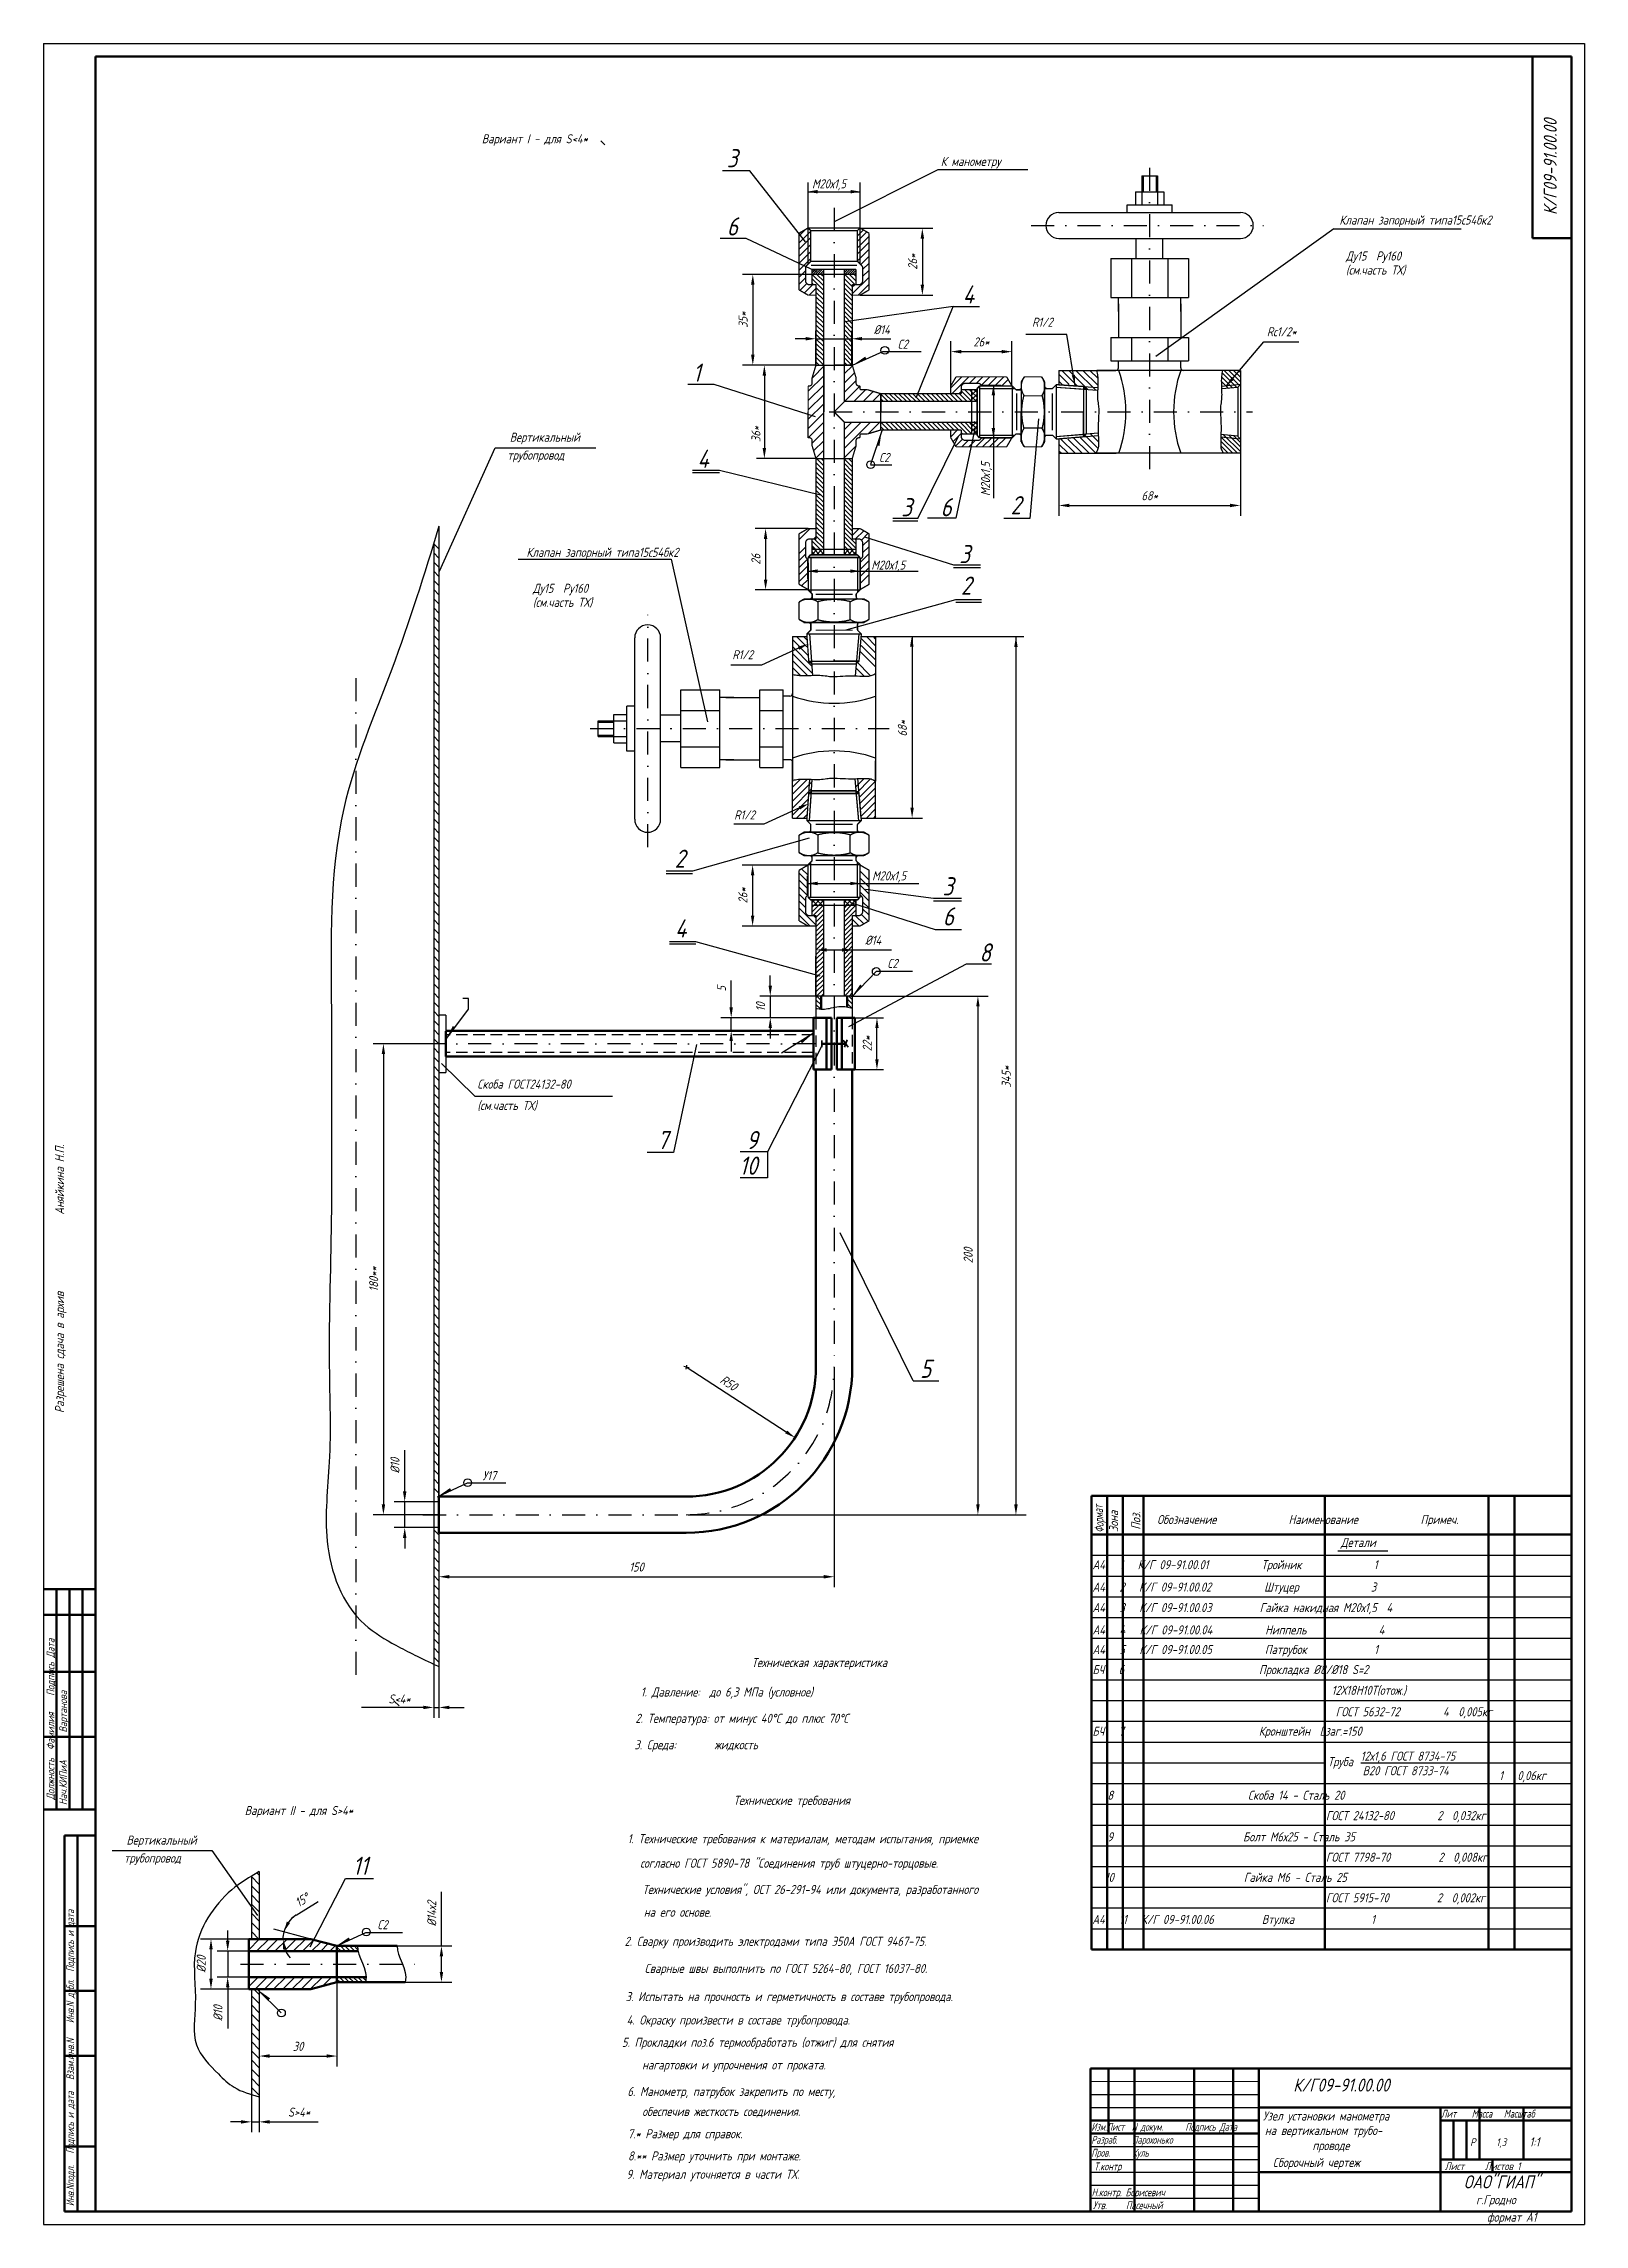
# Model space of a CAD drawing. Header units: inches. Extents: x 1065 to 7392, y 1020 to 3127.
# Drawn here: x 5449 to 6043, y 1020 to 1861 of the extents above; entities that cross this region are included whole.
import ezdxf
from ezdxf.enums import TextEntityAlignment as Align

# ---------------------------------------------------------------- set-up
doc = ezdxf.new("R2010")
doc.units = ezdxf.units.IN
doc.header["$LTSCALE"] = 0.7
doc.header["$MEASUREMENT"] = 0
doc.linetypes.add('DASHDOT', pattern=[25.4, 12.7, -6.35, 0, -6.35])
doc.linetypes.add('HIDDEN', pattern=[9.525, 6.35, -3.175])
doc.styles.add('ROMANC', font='romanc', dxfattribs={"width": 0.8, "oblique": 15, "height": 3.5})
doc.styles.get("Standard").update_dxf_attribs({"font": 'romand.shx', "width": 0.8, "oblique": 15, "height": 3.5})
doc.dimstyles.get("Standard").update_dxf_attribs({"dimtxt": 3.5, "dimasz": 4, "dimexe": 4, "dimexo": 0, "dimgap": 2, "dimtad": 1, "dimdec": 0, "dimdsep": 46, "dimtxsty": 'Standard', "dimcen": 0.09, "dimadec": 0, "dimazin": 0, "dimtfac": 1, "dimtdec": 0, "dimtmove": 0, "dimatfit": 3, "dimfxl": 0, "dimtolj": 1, "dimtzin": 0, "dimlwd": 25, "dimlwe": 25, "dimarcsym": 0})

msp = doc.modelspace()

# ---------------------------------------------------------------- texts
at = {"color": 0, "linetype": 'ByBlock', "style": 'ROMANC', "oblique": 15, "width": 0.8}
msp.add_text('%%C14', height=3.5, dxfattribs=at).set_placement((5772.61, 1750.55), align=Align.MIDDLE_CENTER)
msp.add_text('36*', height=3.5, rotation=90, dxfattribs=at).set_placement((5724.12, 1710.27), align=Align.MIDDLE_CENTER)
at = {"lineweight": 25, "oblique": 15, "width": 0.8}
for s, p in [('Зона', (5863.74, 1286.87)), ('Поз.', (5872.31, 1287.77))]:
    msp.add_text(s, height=3.5, rotation=90, dxfattribs=at).set_placement(p)
msp.add_text('1:1', height=3.5, dxfattribs=at).set_placement((6022.3, 1049.91))
at = {"lineweight": 25, "attachment_point": 1}
for s, insert, char_height, width in [('Вариант I - для S<4*', (5618.43, 1825.91), 3.5, 62.4197), ('К манометру', (5795.37, 1817.18), 3.5, 44.6012), ('М20х1,5', (5745.75, 1808.55), 3.5, 35.6639), ('Клапан запорный типа15с54бк2', (5949.05, 1794.58), 3.5, 70.9958), ('Ду15  Ру160', (5951.57, 1780.71), 3.5, 41.1648), ('(см.часть ТХ)', (5951.57, 1775.3), 3.5, 43.7185), ('R1/2', (5830.56, 1755.18), 3.5, 32.719), ('Rс1/2*', (5921.08, 1751.51), 3.5, 32.719), ('С2', (5778.76, 1746.7), 3.5, 15.4142), ('Вертикальный  ', (5629.21, 1710.82), 3.5, 77.5752), ('трубопровод', (5628.27, 1703.89), 3.5, 77.5752), ('С2', (5771.6, 1703), 3.5, 15.4142), ('Клапан запорный типа15с54бк2', (5635.6, 1666.44), 3.5, 70.9958), ('М20х1,5', (5768.57, 1661.53), 3.5, 35.6639), ('Ду15  Ру160', (5638.12, 1652.56), 3.5, 41.1648), ('(см.часть ТХ)', (5638.12, 1647.15), 3.5, 43.7185), ('R1/2', (5715.02, 1626.96), 3.5, 32.719), ('R1/2', (5715.74, 1565.16), 3.5, 32.719), ('М20х1,5', (5768.9, 1541.68), 3.5, 35.6639), ('С2', (5774.79, 1507.87), 3.5, 18.5414), ('Скоба ГОСТ24132-80', (5616.7, 1461.34), 3.5, 61.6869), ('(см.часть ТХ)', (5616.7, 1453.1), 3.5, 69.9357), ('У17', (5618.7, 1310.35), 3.5, 15.4142), (' Обозначение               Наименование             Примеч.', (5876.94, 1293.44), 3.5, 160.8509), ('Детали', (5949.61, 1284.59), 3.5, 34.5782), ('А4   1   К/Г 09-91.00.01           Тройник               1', (5853.85, 1276.02), 3.5, 191.907), ('А4   2   К/Г 09-91.00.02           Штуцер               3', (5853.85, 1267.4), 3.5, 191.907), ('А4   3   К/Г 09-91.00.03          Гайка накидная М20х1,5  4', (5853.85, 1259.47), 3.5, 191.907), ('А4   4   К/Г 09-91.00.04           Ниппель               4', (5853.85, 1250.87), 3.5, 191.907), ('Техническая характеристика', (5722.45, 1238.29), 3.5, 128.6102), ('А4   5   К/Г 09-91.00.05           Патрубок              1', (5853.85, 1243.31), 3.5, 191.907), ('БЧ   6                            Прокладка %%C8/%%C18 S=2       ', (5853.85, 1235.57), 3.5, 191.907), ('  12Х18Н10Т(отож.)', (5942.33, 1227.57), 3.5, 101.7791), ('1. Давление:  до 6,3 МПа (условное)', (5679.69, 1226.92), 3.5, 144.1261), ('2. Температура: от минус 40%%DС до плюс 70%%DС ', (5677.65, 1216.78), 3.5, 173.4196), ('БЧ   7                            Кронштейн  Lзаг.=150       ', (5853.85, 1211.81), 3.5, 191.907), ('    ГОСТ 5632-72         4  0,005кг', (5940.21, 1219.3), 3.5, 101.7791), ('3. Среда:        жидкость ', (5677.28, 1206.58), 3.5, 121.0246), ('Труба', (5944.57, 1200.06), 3.5, 36.5786), ('12х1,6 ГОСТ 8734-75', (5957.23, 1202.2), 3.5, 73.1572), ('В20 ГОСТ 8733-74', (5958, 1196.56), 3.5, 72.5735), ('1   0,06кг', (6010.62, 1194.67), 3.5, 33.2304), ('        8                            Скоба 14 - Сталь 20', (5844.77, 1187.11), 3.5, 194.5554), ('Вариант II - для S>4*', (5527.02, 1181.22), 3.5, 62.4197), ('Технические требования', (5715.48, 1185.14), 3.5, 102.7909), ('     ГОСТ 24132-80         2  0,032кг', (5934.56, 1179.24), 3.5, 105.0633), ('Вертикальный  ', (5481.45, 1169.81), 3.5, 77.5752), ('1. Технические требования к материалам, методам испытания, приемке ', (5674.64, 1170.35), 3.5, 177.1895), ('        9                           Болт М6х25 - Сталь 35', (5844.77, 1171.08), 3.5, 194.5554), ('трубопровод', (5480.51, 1162.89), 3.5, 77.5752), (' согласно ГОСТ 5890-78 "Соединения труб штуцерно-торцовые.', (5677.64, 1160.92), 3.5, 228.4083), ('     ГОСТ 7798-70          2  0,008кг', (5934.56, 1163.21), 3.5, 105.0633), ('        10                           Гайка М6 - Сталь 25', (5843.75, 1155.44), 3.5, 194.5554), ('Технические условия", ОСТ 26-291-94 или документа, разработанного ', (5680.39, 1150.77), 3.5, 203.9525), ('     ГОСТ 5915-70          2  0,002кг', (5934.56, 1147.56), 3.5, 105.0633), ('С2', (5578.18, 1137.19), 3.5, 18.5414), (' на его основе.', (5679.03, 1142.01), 3.5, 167.9096), ('А4   11   К/Г 09-91.00.06          Втулка                1', (5853.77, 1139.23), 3.5, 191.907), (' 2. Сварку производить электродами типа Э50А ГОСТ 9467-75.', (5671.61, 1130.78), 3.5, 193.0074), ('Сварные швы выполнить по ГОСТ 5264-80, ГОСТ 16037-80.', (5681.21, 1120.32), 3.5, 152.7503), ('3. Испытать на прочность и герметичность в составе трубопровода.', (5673.91, 1109.47), 3.5, 200.573), ('4. Окраску произвести в составе трубопровода.', (5674.26, 1100.43), 3.5, 159.0384), (' 5. Прокладки поз.6 термообработать (отжиг) для снятия ', (5670.61, 1091.83), 3.5, 184.8861), ('  нагартовки и упрочнения от проката.', (5676.51, 1083.11), 3.5, 179.2446), ('6. Манометр, патрубок закрепить по месту, ', (5674.56, 1072.87), 3.5, 172.3302), (' обеспечив жесткость соединения.', (5678.41, 1065.16), 3.5, 150.2053), ('{\\W0.7;Лит    Масса   Масштаб}', (5988.25, 1064.05), 3, 48.3624), ('7.* Размер для справок.', (5674.7, 1056.56), 3.5, 182.1899), ('{\\W0.6; Изм.Лист  N докум.      Подпись Дата\\P Разраб.    Парохонько\\P Пров.      Куль}', (5851.97, 1058.99), 3, 75.9719), ('Р', (5999.44, 1053.07), 3, 4.7355), ('1,3', (6009.52, 1053.07), 3, 4.7355), ('8.** Размер уточнить при монтаже.', (5674.79, 1048.01), 3.5, 182.1899), ('{\\W0.7;Т.контр}', (5854.49, 1043.73), 3, 65.7648), ('Лист     Листов 1', (5989.66, 1043.8), 3, 49.4707), ('9. Материал уточняется в части ТХ.', (5674.21, 1040.92), 3.5, 162.0615), ('{\\W0.7; Н.контр. Борисевич}', (5852.04, 1033.72), 3, 40.546), ('{\\W0.7;Утв.     Пасечный}', (5853.97, 1028.73), 3, 39.2217), ('г.Гродно', (6001.75, 1031.11), 3.5, 35.0627), ('формат А1', (6005.96, 1024.4), 3.5, 32.7454)]:
    msp.add_mtext(s, dxfattribs=dict(at, insert=insert, char_height=char_height, width=width))
at = {"lineweight": 35, "insert": (6027.84, 1794.78), "char_height": 5, "width": 116.2188, "attachment_point": 1, "rotation": 90}
msp.add_mtext('К/Г09-91.00.00 ', dxfattribs=at)
at = {"lineweight": 35, "attachment_point": 1}
for s, insert, char_height, width in [('3', (5712.88, 1820.17), 7, 25.8231), ('6', (5712.88, 1793.86), 7, 25.8231), ('4', (5803.84, 1767.62), 7, 25.8231), ('1', (5699.8, 1737.49), 7, 25.8231), ('4', (5701.55, 1704.25), 7, 25.8231), ('3', (5780.12, 1685.59), 7, 25.8231), ('6', (5795.29, 1685.59), 7, 25.8231), ('2', (5822.32, 1686.37), 7, 25.8231), ('3', (5802.52, 1667.51), 7, 25.8231), ('2', (5803.16, 1655.34), 7, 25.8231), ('2', (5692.76, 1550.01), 7, 25.8231), ('3', (5796.08, 1539.4), 7, 25.8231), ('4', (5692.92, 1523.13), 7, 25.8231), ('6', (5796.15, 1527.76), 7, 25.8231), ('8', (5810.27, 1513.87), 7, 25.8231), ('7', (5686.11, 1441.52), 7, 25.8231), ('9', (5720.4, 1441.52), 7, 25.8231), ('10', (5717.71, 1431.66), 7, 25.8231), ('5', (5787.38, 1353.33), 7, 25.8231), ('11', (5568.66, 1161.66), 7, 25.8231), ('К/Г09-91.00.00 ', (5931.27, 1076.09), 5, 116.2188), ('Узел установки манометра', (5919.55, 1063.42), 3.5, 67.1383), ('на вертикальном трубо-', (5920.31, 1057.83), 3.5, 67.3555), (' Сборочный чертеж', (5921.54, 1045.49), 3.5, 67.3555), ('проводе ', (5938.65, 1052), 3.5, 71.0495), ('ОАО"ГИАП"', (5997.04, 1038.75), 5, 36.171)]:
    msp.add_mtext(s, dxfattribs=dict(at, insert=insert, char_height=char_height, width=width))
at = {"lineweight": 25, "attachment_point": 1}
for s, insert, char_height, width, rotation in [('М20х1,5', (5810.88, 1686.39), 3.5, 34.3225, 90), ('Разрешена сдача в архив                Аняйкина Н.П.', (5453.91, 1332.74), 3.5, 273.9552, 90), ('{\\W0.6;Формат}', (5854.85, 1286.47), 3.5, 24.1201, 93.2058), ('Должность  Фамилия    Подпись Дата', (5450.69, 1183.54), 3, 85.2134, 90), ('Вартанова', (5455.52, 1209.53), 3, 62.2383, 90), ('Нач.КИПиА', (5455.52, 1181.56), 3, 66.6475, 90), ('{\\W0.7; Инв.Nподл.   Подпись и дата   Взам.инв.N    Инв.N дубл.  Подпись и дата}', (5458.26, 1025.4), 3, 144.2887, 90)]:
    msp.add_mtext(s, dxfattribs=dict(at, insert=insert, char_height=char_height, width=width, rotation=rotation))
at = {"lineweight": 25, "char_height": 3.5, "attachment_point": 5}
for s, insert, rotation in [('\\A1;68*', (5780.57, 1596.78), 90), ('\\A1;22*', (5767.02, 1475.19), 90), ('\\A1;345*', (5820.6, 1462.42), 90), ('\\A1;200', (5805.94, 1393.52), 90), ('\\A1;R50', (5713.64, 1344.35), 326.93494)]:
    msp.add_mtext(s, dxfattribs=dict(at, insert=insert, rotation=rotation))
for s, insert in [('\\A1;%%C14', (5769.3, 1515.09)), ('150', (5678.06, 1273.37)), (' S<4*', (5585.72, 1222.49))]:
    msp.add_mtext(s, dxfattribs=dict(at, insert=insert))

# ---------------------------------------------------------------- blocks, each defined once
blk = doc.blocks.new('*X140')
at = {"color": 0}
for p, q in [((659.41, 734.85), (661.46, 736.89)), ((659.41, 736.65), (659.66, 736.89)), ((661.53, 734), (659.41, 736.12)), ((659.41, 733.05), (661.53, 735.17)), ((661.35, 732.39), (659.41, 734.32)), ((659.55, 732.39), (659.41, 732.52)), ((661.53, 735.79), (660.44, 736.89)), ((660.55, 732.39), (661.53, 733.38))]:
    blk.add_line(p, q, dxfattribs=at)
blk = doc.blocks.new('*D371')
at = {"color": 0, "lineweight": 25}
for p, q in [((5764.48, 1789.63), (5792.27, 1789.63)), ((5788.27, 1785.63), (5788.27, 1767.86)), ((5764.24, 1763.86), (5792.27, 1763.86))]:
    blk.add_line(p, q, dxfattribs=at)
for points in [[(5787.6, 1785.63), (5788.94, 1785.63), (5788.27, 1789.63)], [(5787.6, 1767.86), (5788.94, 1767.86), (5788.27, 1763.86)]]:
    blk.add_solid(points, dxfattribs=at)
at = {"layer": 'DEFPOINTS', "color": 0, "lineweight": 25}
for p in [(5764.48, 1789.63), (5764.24, 1763.86), (5788.27, 1763.86)]:
    blk.add_point(p, dxfattribs=at)
at = {"color": 0, "lineweight": 25, "insert": (5784.52, 1776.74), "char_height": 3.5, "attachment_point": 5, "rotation": 90}
blk.add_mtext('\\A1;26*', dxfattribs=at)
blk = doc.blocks.new('*D372')
at = {"color": 0, "lineweight": 25}
for p, q in [((5745.74, 1771.86), (5718.9, 1771.86)), ((5722.9, 1767.86), (5722.9, 1740.86)), ((5747.24, 1736.86), (5718.9, 1736.86))]:
    blk.add_line(p, q, dxfattribs=at)
for points in [[(5722.23, 1767.86), (5723.57, 1767.86), (5722.9, 1771.86)], [(5722.23, 1740.86), (5723.57, 1740.86), (5722.9, 1736.86)]]:
    blk.add_solid(points, dxfattribs=at)
at = {"layer": 'DEFPOINTS', "color": 0, "lineweight": 25}
for p in [(5745.74, 1771.86), (5722.9, 1736.86), (5747.24, 1736.86)]:
    blk.add_point(p, dxfattribs=at)
at = {"color": 0, "lineweight": 25, "insert": (5719.15, 1754.36), "char_height": 3.5, "attachment_point": 5, "rotation": 90}
blk.add_mtext('\\A1;35*', dxfattribs=at)
blk = doc.blocks.new('*D390')
at = {"color": 0, "lineweight": 25}
for p, q in [((5799.24, 1728.09), (5799.24, 1746.07)), ((5803.24, 1742.07), (5818.79, 1742.07)), ((5822.79, 1728.86), (5822.79, 1746.07))]:
    blk.add_line(p, q, dxfattribs=at)
for points in [[(5803.24, 1742.74), (5803.24, 1741.4), (5799.24, 1742.07)], [(5818.79, 1742.74), (5818.79, 1741.4), (5822.79, 1742.07)]]:
    blk.add_solid(points, dxfattribs=at)
at = {"layer": 'DEFPOINTS', "color": 0, "lineweight": 25}
for p in [(5822.79, 1742.07), (5799.24, 1728.09), (5822.79, 1728.86)]:
    blk.add_point(p, dxfattribs=at)
at = {"color": 0, "lineweight": 25, "insert": (5811.01, 1745.82), "char_height": 3.5, "attachment_point": 5}
blk.add_mtext('\\A1;26*', dxfattribs=at)
blk = doc.blocks.new('*D391')
at = {"color": 0, "lineweight": 25}
for p, q in [((5840.89, 1702.86), (5840.89, 1678.76)), ((5910.89, 1702.86), (5910.89, 1678.76)), ((5844.89, 1682.76), (5906.89, 1682.76))]:
    blk.add_line(p, q, dxfattribs=at)
for points in [[(5844.89, 1683.42), (5844.89, 1682.09), (5840.89, 1682.76)], [(5906.89, 1683.42), (5906.89, 1682.09), (5910.89, 1682.76)]]:
    blk.add_solid(points, dxfattribs=at)
at = {"layer": 'DEFPOINTS', "color": 0, "lineweight": 25}
for p in [(5840.89, 1702.86), (5910.89, 1702.86), (5910.89, 1682.76)]:
    blk.add_point(p, dxfattribs=at)
at = {"color": 0, "lineweight": 25, "insert": (5875.89, 1686.51), "char_height": 3.5, "attachment_point": 5}
blk.add_mtext('\\A1;68*', dxfattribs=at)
blk = doc.blocks.new('*D392')
at = {"color": 0, "lineweight": 25}
for p, q in [((5744.24, 1544.1), (5718.83, 1544.1)), ((5722.83, 1540.1), (5722.83, 1524.55)), ((5745, 1520.55), (5718.83, 1520.55))]:
    blk.add_line(p, q, dxfattribs=at)
for points in [[(5722.16, 1540.1), (5723.49, 1540.1), (5722.83, 1544.1)], [(5722.16, 1524.55), (5723.49, 1524.55), (5722.83, 1520.55)]]:
    blk.add_solid(points, dxfattribs=at)
at = {"layer": 'DEFPOINTS', "color": 0, "lineweight": 25}
for p in [(5744.24, 1544.1), (5722.83, 1520.55), (5745, 1520.55)]:
    blk.add_point(p, dxfattribs=at)
at = {"color": 0, "lineweight": 25, "insert": (5719.08, 1532.33), "char_height": 3.5, "attachment_point": 5, "rotation": 90}
blk.add_mtext('\\A1;26*', dxfattribs=at)
blk = doc.blocks.new('*D393')
at = {"color": 0, "lineweight": 25}
for p, q in [((5744.24, 1673.86), (5723.83, 1673.86)), ((5727.83, 1669.86), (5727.83, 1654.17)), ((5744.24, 1650.17), (5723.83, 1650.17))]:
    blk.add_line(p, q, dxfattribs=at)
for points in [[(5727.17, 1669.86), (5728.5, 1669.86), (5727.83, 1673.86)], [(5727.17, 1654.17), (5728.5, 1654.17), (5727.83, 1650.17)]]:
    blk.add_solid(points, dxfattribs=at)
at = {"layer": 'DEFPOINTS', "color": 0, "lineweight": 25}
for p in [(5744.24, 1673.86), (5727.83, 1650.17), (5744.24, 1650.17)]:
    blk.add_point(p, dxfattribs=at)
at = {"color": 0, "lineweight": 25, "insert": (5724.08, 1662.01), "char_height": 3.5, "attachment_point": 5, "rotation": 90}
blk.add_mtext('\\A1;26', dxfattribs=at)
blk = doc.blocks.new('*D395')
at = {"color": 0, "lineweight": 25}
for p, q in [((5729.64, 1497.55), (5729.64, 1501.55)), ((5747.24, 1493.55), (5725.64, 1493.55)), ((5729.64, 1493.55), (5729.64, 1485.19)), ((5746.28, 1485.19), (5725.64, 1485.19)), ((5729.64, 1481.19), (5729.64, 1477.19))]:
    blk.add_line(p, q, dxfattribs=at)
for points in [[(5728.97, 1497.55), (5730.3, 1497.55), (5729.64, 1493.55)], [(5728.97, 1481.19), (5730.3, 1481.19), (5729.64, 1485.19)]]:
    blk.add_solid(points, dxfattribs=at)
at = {"layer": 'DEFPOINTS', "color": 0, "lineweight": 25}
for p in [(5747.24, 1493.55), (5729.64, 1485.19), (5746.28, 1485.19)]:
    blk.add_point(p, dxfattribs=at)
at = {"color": 0, "lineweight": 25, "insert": (5725.89, 1489.37), "char_height": 3.5, "attachment_point": 5, "rotation": 90}
blk.add_mtext('\\A1;10', dxfattribs=at)
blk = doc.blocks.new('*D396')
at = {"color": 0, "lineweight": 25}
for p, q in [((5714.57, 1489.19), (5714.57, 1499.55)), ((5746.28, 1485.19), (5710.57, 1485.19)), ((5746.28, 1480.19), (5710.57, 1480.19)), ((5714.57, 1480.19), (5714.57, 1485.19)), ((5714.57, 1476.19), (5714.57, 1472.19))]:
    blk.add_line(p, q, dxfattribs=at)
for points in [[(5713.9, 1489.19), (5715.23, 1489.19), (5714.57, 1485.19)], [(5713.9, 1476.19), (5715.23, 1476.19), (5714.57, 1480.19)]]:
    blk.add_solid(points, dxfattribs=at)
at = {"layer": 'DEFPOINTS', "color": 0, "lineweight": 25}
for p in [(5714.57, 1485.19), (5746.28, 1485.19), (5746.28, 1480.19)]:
    blk.add_point(p, dxfattribs=at)
at = {"color": 0, "lineweight": 25, "insert": (5710.82, 1496.37), "char_height": 3.5, "attachment_point": 5, "rotation": 90}
blk.add_mtext('\\A1;5', dxfattribs=at)
blk = doc.blocks.new('*D397')
at = {"color": 0, "lineweight": 25}
for p, q in [((5588.7, 1302.55), (5588.7, 1318.38)), ((5599.89, 1298.55), (5584.7, 1298.55)), ((5588.7, 1288.55), (5588.7, 1298.55)), ((5599.89, 1288.55), (5584.7, 1288.55)), ((5588.7, 1284.55), (5588.7, 1280.55))]:
    blk.add_line(p, q, dxfattribs=at)
for points in [[(5588.03, 1302.55), (5589.37, 1302.55), (5588.7, 1298.55)], [(5588.03, 1284.55), (5589.37, 1284.55), (5588.7, 1288.55)]]:
    blk.add_solid(points, dxfattribs=at)
at = {"layer": 'DEFPOINTS', "color": 0, "lineweight": 25}
for p in [(5588.7, 1298.55), (5599.89, 1298.55), (5599.89, 1288.55)]:
    blk.add_point(p, dxfattribs=at)
at = {"color": 0, "lineweight": 25, "insert": (5584.95, 1312.47), "char_height": 3.5, "attachment_point": 5, "rotation": 90}
blk.add_mtext('\\A1;%%C10', dxfattribs=at)
blk = doc.blocks.new('*D447')
at = {"color": 0, "lineweight": 25}
for p, q in [((5520.45, 1129.25), (5520.45, 1133.25)), ((5528.6, 1125.25), (5516.45, 1125.25)), ((5520.45, 1125.25), (5520.45, 1115.25)), ((5528.6, 1115.25), (5516.45, 1115.25)), ((5520.45, 1111.25), (5520.45, 1095.42))]:
    blk.add_line(p, q, dxfattribs=at)
for points in [[(5519.79, 1129.25), (5521.12, 1129.25), (5520.45, 1125.25)], [(5519.79, 1111.25), (5521.12, 1111.25), (5520.45, 1115.25)]]:
    blk.add_solid(points, dxfattribs=at)
at = {"layer": 'DEFPOINTS', "color": 0, "lineweight": 25}
for p in [(5528.6, 1125.25), (5520.45, 1115.25), (5528.6, 1115.25)]:
    blk.add_point(p, dxfattribs=at)
at = {"color": 0, "lineweight": 25, "insert": (5516.7, 1101.33), "char_height": 3.5, "attachment_point": 5, "rotation": 90}
blk.add_mtext('\\A1;%%C10', dxfattribs=at)
blk = doc.blocks.new('*D448')
at = {"color": 0, "lineweight": 25}
for p, q in [((5528.6, 1129.92), (5510.02, 1129.92)), ((5514.02, 1125.92), (5514.02, 1114.57)), ((5528.6, 1110.57), (5510.02, 1110.57))]:
    blk.add_line(p, q, dxfattribs=at)
for points in [[(5513.35, 1125.92), (5514.68, 1125.92), (5514.02, 1129.92)], [(5513.35, 1114.57), (5514.68, 1114.57), (5514.02, 1110.57)]]:
    blk.add_solid(points, dxfattribs=at)
at = {"layer": 'DEFPOINTS', "color": 0, "lineweight": 25}
for p in [(5528.6, 1129.92), (5514.02, 1110.57), (5528.6, 1110.57)]:
    blk.add_point(p, dxfattribs=at)
at = {"color": 0, "lineweight": 25, "insert": (5510.27, 1120.24), "char_height": 3.5, "attachment_point": 5, "rotation": 90}
blk.add_mtext('\\A1;%%C20', dxfattribs=at)
blk = doc.blocks.new('*D449')
at = {"color": 0, "lineweight": 25}
for p, q in [((5546.89, 1139.14), (5555.29, 1144.32)), ((5552.57, 1129.92), (5538.25, 1133.76))]:
    blk.add_line(p, q, dxfattribs=at)
for start, end in [(121.66195, 165), (122.44358, 143.72179), (165, 180), (201.27821, 222.55642)]:
    blk.add_arc((5552.57, 1129.92), 10.83, start, end, dxfattribs=at)
for points in [[(5544.44, 1136.04), (5543.24, 1136.62), (5542.11, 1132.72)], [(5541.82, 1125.86), (5543.13, 1126.11), (5541.74, 1129.92)]]:
    blk.add_solid(points, dxfattribs=at)
at = {"layer": 'DEFPOINTS', "color": 0, "lineweight": 25}
for p in [(5528.6, 1129.92), (5541.78, 1130.86), (5552.57, 1129.92), (5552.57, 1129.92), (5562.57, 1127.24)]:
    blk.add_point(p, dxfattribs=at)
at = {"color": 0, "lineweight": 25, "insert": (5549.12, 1144.92), "char_height": 3.5, "attachment_point": 5, "rotation": 31.66195}
blk.add_mtext('\\A1;15°', dxfattribs=at)
blk = doc.blocks.new('*D450')
at = {"color": 0, "lineweight": 25}
for p, q in [((5602.87, 1127.25), (5602.87, 1148.14)), ((5585.75, 1127.25), (5606.87, 1127.25)), ((5602.87, 1117.25), (5602.87, 1123.25)), ((5588.82, 1113.25), (5606.87, 1113.25))]:
    blk.add_line(p, q, dxfattribs=at)
for points in [[(5602.2, 1123.25), (5603.53, 1123.25), (5602.87, 1127.25)], [(5602.2, 1117.25), (5603.53, 1117.25), (5602.87, 1113.25)]]:
    blk.add_solid(points, dxfattribs=at)
at = {"layer": 'DEFPOINTS', "color": 0, "lineweight": 25}
for p in [(5585.75, 1127.25), (5602.87, 1127.25), (5588.82, 1113.25)]:
    blk.add_point(p, dxfattribs=at)
at = {"color": 0, "lineweight": 25, "insert": (5599.12, 1139.69), "char_height": 3.5, "attachment_point": 5, "rotation": 90}
blk.add_mtext('\\A1;%%C14х2', dxfattribs=at)
blk = doc.blocks.new('*D451')
at = {"color": 0, "lineweight": 25}
for p, q in [((5562.57, 1113.25), (5562.57, 1080.78)), ((5532.6, 1109.8), (5532.6, 1080.78)), ((5536.6, 1084.78), (5558.57, 1084.78))]:
    blk.add_line(p, q, dxfattribs=at)
for points in [[(5536.6, 1085.45), (5536.6, 1084.12), (5532.6, 1084.78)], [(5558.57, 1085.45), (5558.57, 1084.12), (5562.57, 1084.78)]]:
    blk.add_solid(points, dxfattribs=at)
at = {"layer": 'DEFPOINTS', "color": 0, "lineweight": 25}
for p in [(5562.57, 1113.25), (5532.6, 1109.8), (5562.57, 1084.78)]:
    blk.add_point(p, dxfattribs=at)
at = {"color": 0, "lineweight": 25, "insert": (5547.59, 1088.53), "char_height": 3.5, "attachment_point": 5}
blk.add_mtext('\\A1;30', dxfattribs=at)
blk = doc.blocks.new('*D452')
at = {"color": 0, "lineweight": 25}
for p, q in [((5529.6, 1069.98), (5529.6, 1055.4)), ((5532.6, 1069.06), (5532.6, 1055.4)), ((5525.6, 1059.4), (5521.6, 1059.4)), ((5529.6, 1059.4), (5532.6, 1059.4)), ((5536.6, 1059.4), (5555.32, 1059.4))]:
    blk.add_line(p, q, dxfattribs=at)
for points in [[(5525.6, 1060.06), (5525.6, 1058.73), (5529.6, 1059.4)], [(5536.6, 1060.06), (5536.6, 1058.73), (5532.6, 1059.4)]]:
    blk.add_solid(points, dxfattribs=at)
at = {"layer": 'DEFPOINTS', "color": 0, "lineweight": 25}
for p in [(5529.6, 1069.98), (5532.6, 1069.06), (5532.6, 1059.4)]:
    blk.add_point(p, dxfattribs=at)
at = {"color": 0, "lineweight": 25, "insert": (5547.96, 1063.15), "char_height": 3.5, "attachment_point": 5}
blk.add_mtext('\\A1;S>4*', dxfattribs=at)
blk = doc.blocks.new('*D454')
at = {"color": 0, "lineweight": 25}
for p, q in [((5604.61, 1475.19), (5576.49, 1475.19)), ((5580.49, 1471.19), (5580.49, 1297.55)), ((5601.89, 1293.55), (5576.49, 1293.55))]:
    blk.add_line(p, q, dxfattribs=at)
for points in [[(5579.83, 1471.19), (5581.16, 1471.19), (5580.49, 1475.19)], [(5579.83, 1297.55), (5581.16, 1297.55), (5580.49, 1293.55)]]:
    blk.add_solid(points, dxfattribs=at)
at = {"layer": 'DEFPOINTS', "color": 0, "lineweight": 25}
for p in [(5604.61, 1475.19), (5580.49, 1293.55), (5601.89, 1293.55)]:
    blk.add_point(p, dxfattribs=at)
at = {"color": 0, "lineweight": 25, "insert": (5576.74, 1384.37), "char_height": 3.5, "attachment_point": 5, "rotation": 90}
blk.add_mtext('\\A1;180**', dxfattribs=at)

# ---------------------------------------------------------------- dimensions: what is measured, and where the dimension line sits
at = {"lineweight": 25}
for base, p1, p2, text, picture, middle in [((5788.27, 1763.86), (5764.48, 1789.63), (5764.24, 1763.86), '26*', '*D371', (5784.52, 1776.74)), ((5722.9, 1736.86), (5745.74, 1771.86), (5747.24, 1736.86), '35*', '*D372', (5719.15, 1754.36)), ((5727.83, 1650.17), (5744.24, 1673.86), (5744.24, 1650.17), '26', '*D393', (5724.08, 1662.01)), ((5722.83, 1520.55), (5744.24, 1544.1), (5745, 1520.55), '26*', '*D392', (5719.08, 1532.33)), ((5729.64, 1485.19), (5747.24, 1493.55), (5746.28, 1485.19), '10', '*D395', (5725.89, 1489.37)), ((5580.49, 1293.55), (5604.61, 1475.19), (5601.89, 1293.55), '180**', '*D454', (5576.74, 1384.37)), ((5588.7, 1298.55), (5599.89, 1288.55), (5599.89, 1298.55), '%%C10', '*D397', (5584.95, 1312.47)), ((5602.87, 1127.25), (5588.82, 1113.25), (5585.75, 1127.25), '%%C14х2', '*D450', (5599.12, 1139.69)), ((5514.02, 1110.57), (5528.6, 1129.92), (5528.6, 1110.57), '%%C20', '*D448', (5510.27, 1120.24)), ((5520.45, 1115.25), (5528.6, 1125.25), (5528.6, 1115.25), '%%C10', '*D447', (5516.7, 1101.33))]:
    dim = msp.add_linear_dim(base=base, p1=p1, p2=p2, angle=90, text=text, dimstyle='Standard', dxfattribs=at)
    dim.commit()
    dim.dimension.update_dxf_attribs({"geometry": picture, "text_midpoint": middle})
for base, p1, p2, text, picture, middle in [((5822.79, 1742.07), (5799.24, 1728.09), (5822.79, 1728.86), '26*', '*D390', (5811.01, 1745.82)), ((5910.89, 1682.76), (5840.89, 1702.86), (5910.89, 1702.86), '68*', '*D391', (5875.89, 1686.51)), ((5532.6, 1059.4), (5529.6, 1069.98), (5532.6, 1069.06), 'S>4*', '*D452', (5547.96, 1063.15))]:
    dim = msp.add_linear_dim(base=base, p1=p1, p2=p2, text=text, dimstyle='Standard', dxfattribs=at)
    dim.commit()
    dim.dimension.update_dxf_attribs({"geometry": picture, "text_midpoint": middle})
dim = msp.add_linear_dim(base=(5714.57, 1485.19), p1=(5746.28, 1480.19), p2=(5746.28, 1485.19), angle=90, dimstyle='Standard', dxfattribs=at)
dim.commit()
dim.dimension.update_dxf_attribs({"geometry": '*D396', "text_midpoint": (5710.82, 1496.37)})
dim = msp.add_angular_dim_2l(base=(5541.78, 1130.86), line1=((5552.57, 1129.92), (5528.6, 1129.92)), line2=((5562.57, 1127.24), (5552.57, 1129.92)), dimstyle='Standard', dxfattribs=at)
dim.commit()
dim.dimension.update_dxf_attribs({"geometry": '*D449', "text_midpoint": (5549.12, 1144.92)})
dim = msp.add_linear_dim(base=(5562.57, 1084.78), p1=(5532.6, 1109.8), p2=(5562.57, 1113.25), dimstyle='Standard', dxfattribs=at)
dim.commit()
dim.dimension.update_dxf_attribs({"geometry": '*D451', "text_midpoint": (5547.59, 1088.53)})

# ---------------------------------------------------------------- hatches: boundary and pattern name
at = {"lineweight": 25}
h = msp.add_hatch(dxfattribs=at)
h.set_pattern_fill('ANSI31', color=256, scale=5, style=0)
h.set_pattern_definition([(45, (4074.829, 874.90685), (-0.44194174, 0.44194174), [])])
h.paths.add_polyline_path([(5750.24, 1773.86), (5745.74, 1773.86), (5745.74, 1771.86), (5750.24, 1771.86)])
h.paths.add_polyline_path([(5762.74, 1773.86), (5758.24, 1773.86), (5758.24, 1771.86), (5762.74, 1771.86)])
h = msp.add_hatch(dxfattribs=at)
h.set_pattern_fill('ANSI31', color=256, scale=10, angle=90, style=0)
h.set_pattern_definition([(135, (4560.1122, 818.1314), (-0.8838835, -0.8838835), [])])
h.paths.add_polyline_path([(5750.24, 1700.86), (5747.24, 1700.86), (5747.24, 1669.86), (5745.74, 1669.86), (5745.74, 1666.63), (5746.51, 1665.86), (5750.24, 1665.86)])
h.paths.add_polyline_path([(5758.24, 1665.86), (5762.74, 1665.86), (5762.74, 1669.39), (5762.27, 1669.86), (5761.24, 1669.86), (5761.24, 1700.86), (5758.24, 1700.86)])
h = msp.add_hatch(dxfattribs=at)
h.set_pattern_fill('ANSI31', color=256, scale=20, angle=90, style=0)
h.set_pattern_definition([(135, (2545.0622, -1284.9934), (-1.767767, -1.767767), [])])
edge = h.paths.add_edge_path()
edge.add_spline(control_points=[(5529.6, 1069.98), (5530.6, 1069.67), (5531.6, 1069.38), (5532.6, 1069.06)], knot_values=[108.433333, 108.433333, 108.433333, 108.433333, 111.526243, 111.526243, 111.526243, 111.526243], degree=3, periodic=0)
edge.add_line((5532.6, 1069.06), (5532.6, 1110.57))
edge.add_line((5532.6, 1110.57), (5529.6, 1110.57))
edge.add_line((5529.6, 1110.57), (5529.6, 1069.98))
edge = h.paths.add_edge_path()
edge.add_spline(control_points=[(5532.6, 1155.9), (5531.6, 1155.33), (5530.59, 1154.76), (5529.6, 1154.16)], knot_values=[2.852577, 2.852577, 2.852577, 2.852577, 6.319113, 6.319113, 6.319113, 6.319113], degree=3, periodic=0)
edge.add_line((5529.6, 1154.16), (5529.6, 1129.92))
edge.add_line((5529.6, 1129.92), (5532.6, 1129.92))
edge.add_line((5532.6, 1129.92), (5532.6, 1155.9))
h = msp.add_hatch(dxfattribs=at)
h.set_pattern_fill('ANSI31', color=256, scale=20, style=0)
h.set_pattern_definition([(45, (2545.0622, -1284.9934), (-1.767767, 1.767767), [])])
h.paths.add_polyline_path([(5552.57, 1129.92), (5532.87, 1129.92), (5532.34, 1129.68), (5532.6, 1129.82), (5532.6, 1129.92), (5528.6, 1129.92), (5528.6, 1125.25), (5562.57, 1125.25), (5562.57, 1127.24)])
h.paths.add_polyline_path([(5562.57, 1115.25), (5528.6, 1115.25), (5528.6, 1110.57), (5552.57, 1110.57), (5562.57, 1113.25)])

# ---------------------------------------------------------------- linework, layer by layer
for p, q in [((5449.5, 1860.86), (5449.5, 1019.86)), ((5449.5, 1860.86), (6043.5, 1860.86)), ((6043.5, 1860.86), (6043.5, 1019.86)), ((5754.35, 1792.28), (5794.42, 1812.3)), ((5794.42, 1812.3), (5828.93, 1812.3)), ((5872.89, 1809.87), (5878.89, 1809.87)), ((5872.89, 1809.87), (5872.89, 1798.73)), ((5873.39, 1809.87), (5873.39, 1803.73)), ((5878.39, 1809.87), (5878.39, 1803.73)), ((5878.89, 1809.87), (5878.89, 1798.73)), ((5870.39, 1803.73), (5881.39, 1803.73)), ((5870.39, 1803.73), (5870.39, 1798.73)), ((5881.39, 1803.73), (5881.39, 1798.73)), ((5840.9, 1795.73), (5910.87, 1795.73)), ((5867.22, 1798.73), (5884.56, 1798.73)), ((5867.22, 1795.73), (5867.22, 1798.73)), ((5884.56, 1795.73), (5884.56, 1798.73)), ((5744.24, 1777.02), (5744.24, 1783.82)), ((5744.24, 1777.04), (5744.24, 1783.82)), ((5744.24, 1775.87), (5744.24, 1783.82)), ((5764.24, 1777.04), (5764.24, 1783.82)), ((5764.24, 1775.9), (5764.24, 1783.82)), ((5840.9, 1785.73), (5910.87, 1785.73)), ((5870.76, 1777.95), (5870.76, 1785.73)), ((5881.02, 1777.95), (5881.02, 1785.73)), ((5946.92, 1789.44), (5995.95, 1789.44)), ((5860.89, 1777.95), (5890.89, 1777.95)), ((5860.89, 1762.95), (5890.89, 1762.95)), ((5863.89, 1757.5), (5863.89, 1762.95)), ((5863.89, 1760.54), (5863.89, 1747.5)), ((5887.89, 1757.5), (5887.89, 1762.95)), ((5887.89, 1760.54), (5887.89, 1747.5)), ((5761.33, 1736.8), (5772.99, 1742.19)), ((5772.99, 1742.19), (5787.77, 1742.19)), ((5843.91, 1748.73), (5828.16, 1748.73)), ((5847.18, 1728.85), (5843.91, 1748.73)), ((5860.89, 1747.5), (5890.89, 1747.5)), ((5905.52, 1728.85), (5919.86, 1745.9)), ((5919.86, 1745.9), (5933.41, 1745.9)), ((5747.24, 1736.86), (5754.24, 1736.86)), ((5747.24, 1736.86), (5761.24, 1736.86)), ((5750.24, 1736.86), (5750.24, 1718.86)), ((5761.24, 1736.86), (5754.24, 1736.86)), ((5840.89, 1734.86), (5862.89, 1734.86)), ((5910.89, 1734.86), (5855.51, 1734.86)), ((5860.89, 1738.5), (5890.89, 1738.5)), ((5863.89, 1735.86), (5863.89, 1738.5)), ((5887.89, 1735.86), (5887.89, 1738.5)), ((5772.24, 1725.86), (5772.24, 1718.86)), ((5810.35, 1728.88), (5809.35, 1727.88)), ((5809.35, 1727.88), (5809.35, 1709.87)), ((5809.35, 1727.88), (5809.35, 1709.87)), ((5809.35, 1727.88), (5809.35, 1709.87)), ((5809.35, 1727.88), (5809.35, 1709.87)), ((5809.35, 1727.88), (5809.35, 1709.87)), ((5809.42, 1727.88), (5809.42, 1709.87)), ((5809.42, 1727.88), (5809.42, 1709.87)), ((5809.42, 1727.88), (5809.42, 1709.87)), ((5809.42, 1727.88), (5809.42, 1709.87)), ((5809.42, 1727.88), (5809.42, 1709.87)), ((5809.42, 1727.88), (5809.42, 1709.87)), ((5809.42, 1727.88), (5809.42, 1709.87)), ((5810.35, 1727.86), (5822.92, 1727.86)), ((5811.42, 1727.86), (5823.92, 1727.86)), ((5812.42, 1728.86), (5822.92, 1728.86)), ((5824.42, 1727.36), (5822.92, 1728.86)), ((5822.92, 1728.86), (5822.92, 1708.86)), ((5823.92, 1727.86), (5823.92, 1727.81)), ((5823.92, 1727.86), (5823.92, 1727.81)), ((5824.42, 1727.36), (5826.42, 1727.36)), ((5824.59, 1725.49), (5824.59, 1712.02)), ((5826.42, 1730.45), (5826.42, 1718.86)), ((5835.42, 1718.86), (5835.42, 1730.45)), ((5835.42, 1727.86), (5838.42, 1727.86)), ((5838.42, 1727.86), (5839.94, 1729.38)), ((5838.42, 1727.86), (5838.42, 1727.8)), ((5839.79, 1728.37), (5855.78, 1727.24)), ((5839.85, 1728.37), (5851.32, 1727.56)), ((5840.88, 1729.3), (5855.88, 1728.24)), ((5850.39, 1728.62), (5851.32, 1727.56)), ((5851.42, 1727.44), (5851.42, 1710.46)), ((5910.89, 1729.36), (5903.58, 1728.66)), ((5909.89, 1728.26), (5903.7, 1727.67)), ((5910.89, 1729.36), (5909.89, 1728.36)), ((5909.89, 1728.36), (5909.89, 1709.31)), ((5744.24, 1708.86), (5744.24, 1718.86)), ((5772.24, 1711.86), (5772.24, 1718.86)), ((5826.42, 1707.26), (5826.42, 1718.86)), ((5835.42, 1718.86), (5835.42, 1707.26)), ((5772.61, 1711.56), (5768.32, 1698.51)), ((5810.35, 1708.87), (5809.35, 1709.87)), ((5810.35, 1709.86), (5823.92, 1709.86)), ((5811.42, 1709.86), (5822.92, 1709.86)), ((5811.43, 1709.86), (5823.92, 1709.86)), ((5812.42, 1708.86), (5822.92, 1708.86)), ((5824.42, 1710.36), (5822.92, 1708.86)), ((5823.92, 1709.86), (5823.92, 1709.9)), ((5824.42, 1710.36), (5826.42, 1710.36)), ((5826.42, 1709.07), (5826.42, 1709.36)), ((5835.42, 1709.86), (5838.42, 1709.86)), ((5835.42, 1707.26), (5835.42, 1709.07)), ((5838.42, 1709.86), (5839.94, 1708.33)), ((5839.78, 1709.35), (5855.98, 1710.71)), ((5839.84, 1709.35), (5851.3, 1710.31)), ((5840.89, 1708.44), (5856.1, 1709.71)), ((5850.38, 1709.23), (5851.3, 1710.31)), ((5910.89, 1708.36), (5903.34, 1709.11)), ((5909.89, 1709.46), (5903.37, 1710.11)), ((5910.89, 1708.36), (5909.89, 1709.36)), ((5747.24, 1700.86), (5761.24, 1700.86)), ((5840.89, 1702.86), (5862.95, 1702.86)), ((5910.89, 1702.86), (5855.13, 1702.86)), ((5768.34, 1698.48), (5776.56, 1698.48)), ((5632.41, 1662.03), (5691.42, 1662.03)), ((5744.21, 1662.74), (5745.21, 1663.74)), ((5744.24, 1660.67), (5744.24, 1650.17)), ((5745.21, 1663.74), (5763.22, 1663.74)), ((5745.21, 1663.74), (5763.22, 1663.74)), ((5745.21, 1663.74), (5763.22, 1663.74)), ((5745.21, 1663.74), (5763.22, 1663.74)), ((5745.21, 1663.74), (5763.22, 1663.74)), ((5745.21, 1663.67), (5763.22, 1663.67)), ((5745.21, 1663.67), (5763.22, 1663.67)), ((5745.21, 1663.67), (5763.22, 1663.67)), ((5745.21, 1663.67), (5763.22, 1663.67)), ((5745.21, 1663.67), (5763.22, 1663.67)), ((5745.21, 1663.67), (5763.22, 1663.67)), ((5745.21, 1663.67), (5763.22, 1663.67)), ((5745.24, 1662.74), (5745.24, 1650.17)), ((5745.24, 1661.67), (5745.24, 1649.17)), ((5764.22, 1662.74), (5763.22, 1663.74)), ((5763.24, 1662.74), (5763.24, 1649.17)), ((5763.24, 1661.67), (5763.24, 1650.17)), ((5763.24, 1661.66), (5763.24, 1649.17)), ((5764.24, 1660.67), (5764.24, 1650.17)), ((5745.74, 1648.67), (5744.24, 1650.17)), ((5744.24, 1650.17), (5764.23, 1650.17)), ((5745.24, 1649.17), (5745.28, 1649.17)), ((5745.24, 1649.17), (5745.28, 1649.17)), ((5745.74, 1648.67), (5745.74, 1646.67)), ((5747.61, 1648.5), (5761.07, 1648.5)), ((5762.74, 1648.67), (5764.24, 1650.17)), ((5762.74, 1648.67), (5762.74, 1646.67)), ((5763.24, 1649.17), (5763.19, 1649.17)), ((5742.64, 1646.67), (5754.24, 1646.67)), ((5765.83, 1646.67), (5754.24, 1646.67)), ((5764.02, 1646.67), (5763.74, 1646.67)), ((5677.37, 1561.72), (5677.37, 1631.69)), ((5687.37, 1561.72), (5687.37, 1631.69)), ((5738.24, 1632.2), (5738.24, 1576.83)), ((5738.24, 1631.7), (5738.24, 1576.33)), ((5754.24, 1637.67), (5742.64, 1637.67)), ((5745.24, 1634.67), (5743.71, 1633.15)), ((5744.72, 1633.24), (5745.86, 1617.24)), ((5745.24, 1637.67), (5745.24, 1634.67)), ((5745.24, 1634.67), (5745.29, 1634.67)), ((5754.24, 1637.67), (5765.83, 1637.67)), ((5763.74, 1633.26), (5762.38, 1617.03)), ((5763.24, 1637.67), (5763.24, 1634.67)), ((5763.24, 1634.67), (5764.76, 1633.15)), ((5765.83, 1637.67), (5764.02, 1637.67)), ((5770.24, 1632.2), (5770.24, 1576.45)), ((5740.53, 1627.69), (5726.2, 1621.2)), ((5744.47, 1622.7), (5745.54, 1621.77)), ((5745.65, 1621.67), (5762.63, 1621.67)), ((5763.86, 1622.71), (5762.78, 1621.8)), ((5695.15, 1581.7), (5695.15, 1611.7)), ((5710.15, 1581.7), (5710.15, 1611.7)), ((5715.59, 1608.7), (5710.15, 1608.7)), ((5712.56, 1608.7), (5725.59, 1608.7)), ((5725.59, 1581.7), (5725.59, 1611.7)), ((5734.59, 1581.7), (5734.59, 1611.7)), ((5737.24, 1609.2), (5734.59, 1609.2)), ((5663.23, 1593.7), (5663.23, 1599.7)), ((5663.23, 1599.7), (5674.37, 1599.7)), ((5663.23, 1599.2), (5669.37, 1599.2)), ((5669.37, 1591.2), (5669.37, 1602.2)), ((5669.37, 1602.2), (5674.37, 1602.2)), ((5674.37, 1588.03), (5674.37, 1605.37)), ((5677.37, 1605.37), (5674.37, 1605.37)), ((5695.15, 1601.83), (5687.37, 1601.83)), ((5663.23, 1594.2), (5669.37, 1594.2)), ((5663.23, 1593.7), (5674.37, 1593.7)), ((5669.37, 1591.2), (5674.37, 1591.2)), ((5695.15, 1591.57), (5687.37, 1591.57)), ((5677.37, 1588.03), (5674.37, 1588.03)), ((5715.59, 1584.7), (5710.15, 1584.7)), ((5712.56, 1584.7), (5725.59, 1584.7)), ((5737.24, 1584.7), (5734.59, 1584.7)), ((5738.24, 1562.2), (5738.24, 1584.2)), ((5770.24, 1562.2), (5770.24, 1584.27)), ((5743.8, 1562.2), (5744.86, 1577.19)), ((5744.72, 1561.11), (5745.85, 1577.1)), ((5745.65, 1572.74), (5762.63, 1572.74)), ((5763.74, 1561.1), (5762.38, 1577.3)), ((5764.65, 1562.2), (5763.38, 1577.42)), ((5740.85, 1566.1), (5727.2, 1559.88)), ((5744.47, 1571.71), (5745.54, 1572.64)), ((5744.72, 1561.16), (5745.54, 1572.64)), ((5763.86, 1571.7), (5762.78, 1572.61)), ((5763.74, 1561.15), (5762.78, 1572.61)), ((5754.24, 1556.74), (5742.64, 1556.74)), ((5745.24, 1559.74), (5743.71, 1561.26)), ((5745.24, 1559.74), (5745.29, 1559.74)), ((5745.24, 1556.74), (5745.24, 1559.74)), ((5754.24, 1556.74), (5765.83, 1556.74)), ((5763.24, 1559.74), (5764.76, 1561.26)), ((5763.24, 1556.74), (5763.24, 1559.74)), ((5765.83, 1556.74), (5764.02, 1556.74)), ((5742.64, 1547.74), (5754.24, 1547.74)), ((5745.74, 1545.74), (5745.74, 1547.74)), ((5765.83, 1547.74), (5754.24, 1547.74)), ((5762.74, 1545.74), (5762.74, 1547.74)), ((5764.02, 1547.74), (5763.74, 1547.74)), ((5745.74, 1545.74), (5744.24, 1544.24)), ((5744.24, 1533.74), (5744.24, 1544.24)), ((5744.24, 1544.24), (5764.23, 1544.24)), ((5745.24, 1545.24), (5745.28, 1545.24)), ((5745.24, 1532.74), (5745.24, 1545.24)), ((5745.24, 1545.24), (5745.28, 1545.24)), ((5745.24, 1531.67), (5745.24, 1544.24)), ((5747.61, 1545.91), (5761.07, 1545.91)), ((5762.74, 1545.74), (5764.24, 1544.24)), ((5763.24, 1545.24), (5763.19, 1545.24)), ((5763.24, 1532.75), (5763.24, 1545.24)), ((5763.24, 1531.67), (5763.24, 1545.24)), ((5763.24, 1532.74), (5763.24, 1544.24)), ((5764.24, 1533.74), (5764.24, 1544.24)), ((5744.21, 1531.67), (5745.21, 1530.67)), ((5745.21, 1530.74), (5763.22, 1530.74)), ((5745.21, 1530.74), (5763.22, 1530.74)), ((5745.21, 1530.74), (5763.22, 1530.74)), ((5745.21, 1530.74), (5763.22, 1530.74)), ((5745.21, 1530.74), (5763.22, 1530.74)), ((5745.21, 1530.74), (5763.22, 1530.74)), ((5745.21, 1530.74), (5763.22, 1530.74)), ((5745.21, 1530.67), (5763.22, 1530.67)), ((5745.21, 1530.67), (5763.22, 1530.67)), ((5745.21, 1530.67), (5763.22, 1530.67)), ((5745.21, 1530.67), (5763.22, 1530.67)), ((5745.21, 1530.67), (5763.22, 1530.67)), ((5764.22, 1531.67), (5763.22, 1530.67)), ((5760.98, 1493.09), (5770.49, 1503.01)), ((5770.42, 1503.14), (5784.43, 1503.14)), ((5759.24, 1493.55), (5759.24, 1489.39)), ((5604.53, 1476.77), (5613.33, 1488.46)), ((5604.61, 1486.19), (5604.61, 1464.09)), ((5746.31, 1479.3), (5733.97, 1471.6)), ((5601.28, 1300.46), (5612.94, 1305.84)), ((5612.94, 1305.84), (5627.71, 1305.84)), ((5562.24, 1127.16), (5573.7, 1132.45)), ((5573.7, 1132.45), (5587.82, 1132.45)), ((5531.96, 1110.43), (5541.1, 1101.41)), ((5449.5, 1019.86), (6043.5, 1019.86))]:
    msp.add_line(p, q)
at = {"lineweight": 50}
for p, q in [((5469.5, 1855.86), (5469.5, 1024.86)), ((5469.5, 1855.86), (6038.5, 1855.86)), ((6023.5, 1855.86), (6023.5, 1785.86)), ((6038.5, 1855.86), (6038.5, 1024.86)), ((6023.5, 1785.86), (6038.5, 1785.86)), ((5749.24, 1493.55), (5749.24, 1488.54)), ((5759.24, 1493.55), (5759.24, 1489.39)), ((5746.28, 1480.19), (5604.61, 1480.19)), ((5746.28, 1485.19), (5746.28, 1465.19)), ((5753.28, 1485.19), (5746.28, 1485.19)), ((5762.28, 1485.19), (5755.28, 1485.19)), ((5762.28, 1485.19), (5762.28, 1465.19)), ((5604.57, 1480.06), (5604.57, 1470.28)), ((5758.74, 1475.19), (5749.53, 1475.19)), ((5746.28, 1470.19), (5604.61, 1470.19)), ((5753.28, 1465.19), (5746.28, 1465.19)), ((5747.24, 1465.19), (5747.24, 1403.55)), ((5762.28, 1465.19), (5755.28, 1465.19)), ((5761.24, 1465.19), (5761.24, 1350.55)), ((5747.24, 1403.55), (5747.24, 1350.55)), ((5761.24, 1403.55), (5761.24, 1350.55)), ((5601.89, 1300.55), (5697.24, 1300.55)), ((5853.5, 1300.88), (5853.5, 1125.88)), ((5853.5, 1300.88), (6038.5, 1300.88)), ((5859.5, 1300.88), (5859.5, 1125.88)), ((5865.5, 1300.88), (5865.5, 1125.88)), ((5873.5, 1300.88), (5873.5, 1125.88)), ((5943.5, 1300.88), (5943.5, 1125.88)), ((6006.5, 1300.88), (6006.5, 1125.88)), ((6016.5, 1300.88), (6016.5, 1125.88)), ((5601.89, 1286.55), (5697.24, 1286.55)), ((5853.5, 1285.88), (6038.5, 1285.88)), ((5449.5, 1264.89), (5469.5, 1264.89)), ((5454.5, 1264.89), (5454.5, 1179.89)), ((5459.5, 1264.89), (5459.5, 1179.89)), ((5464.5, 1264.89), (5464.5, 1179.89)), ((5449.5, 1254.89), (5469.5, 1254.89)), ((5449.5, 1232.89), (5469.5, 1232.89)), ((5449.5, 1207.89), (5469.5, 1207.89)), ((5449.5, 1179.89), (5469.5, 1179.89)), ((5457.5, 1169.89), (5457.5, 1024.86)), ((5457.5, 1169.89), (5469.5, 1169.89)), ((5462.5, 1169.89), (5462.5, 1024.86)), ((5457.5, 1134.89), (5469.5, 1134.89)), ((5528.6, 1129.92), (5528.6, 1110.57)), ((5552.57, 1129.92), (5528.6, 1129.92)), ((5562.57, 1127.24), (5552.57, 1129.92)), ((5562.57, 1127.25), (5585.75, 1127.25)), ((5528.6, 1125.25), (5570.69, 1125.25)), ((5853.5, 1125.88), (6038.5, 1125.88)), ((5528.6, 1115.25), (5573.79, 1115.25)), ((5552.57, 1110.57), (5528.6, 1110.57)), ((5562.57, 1113.25), (5552.57, 1110.57)), ((5562.57, 1113.25), (5588.82, 1113.25)), ((5457.5, 1109.89), (5469.5, 1109.89)), ((5457.5, 1084.89), (5469.5, 1084.89)), ((5853.05, 1079.94), (6038.5, 1079.94)), ((5853.09, 1079.94), (5853.09, 1024.86)), ((5860.05, 1079.94), (5860.05, 1054.94)), ((5870.05, 1079.94), (5870.05, 1024.94)), ((5893.05, 1079.94), (5893.05, 1024.94)), ((5908.05, 1079.94), (5908.05, 1024.94)), ((5918.05, 1079.94), (5918.05, 1024.94)), ((5853.05, 1059.94), (5918.05, 1059.94)), ((5918.05, 1064.94), (6038.5, 1064.94)), ((5988.05, 1064.94), (5988.05, 1024.94)), ((5988.05, 1059.94), (6038.5, 1059.94)), ((5993.05, 1059.94), (5993.05, 1044.94)), ((5998.05, 1059.94), (5998.05, 1044.94)), ((6003.05, 1064.94), (6003.05, 1044.94)), ((6020.05, 1064.94), (6020.05, 1044.94)), ((5853.05, 1054.94), (5918.05, 1054.94)), ((5457.5, 1049.89), (5469.5, 1049.89)), ((5988.05, 1044.94), (6038.05, 1044.94)), ((6008.05, 1044.94), (6008.05, 1039.94)), ((5918.05, 1039.94), (6038.5, 1039.94)), ((5457.5, 1024.86), (6038.5, 1024.86))]:
    msp.add_line(p, q, dxfattribs=at)
at = {"lineweight": 25}
for p, q in [((5664.3, 1823.36), (5665.89, 1821.86)), ((5721.75, 1811.85), (5711.23, 1811.85)), ((5743.16, 1784.44), (5721.75, 1811.85)), ((5720.36, 1785.77), (5710.26, 1785.77)), ((5747.59, 1772.87), (5720.36, 1785.77)), ((5946.89, 1789.43), (5878.31, 1740.17)), ((5800.2, 1759.43), (5758.41, 1753.56)), ((5785.88, 1724.23), (5800.2, 1759.43)), ((5800.2, 1759.43), (5810.3, 1759.43)), ((5708.04, 1729.42), (5697.87, 1729.42)), ((5747.01, 1716.92), (5708.04, 1729.42)), ((5833.05, 1716.22), (5829.76, 1677.74)), ((5786.56, 1677.74), (5802.16, 1709.52)), ((5808.65, 1712.89), (5801.13, 1677.88)), ((5602.13, 1657.44), (5623.64, 1705.04)), ((5623.64, 1705.04), (5662.41, 1705.04)), ((5710.08, 1696.28), (5699.61, 1696.28)), ((5710.08, 1695.28), (5699.61, 1695.28)), ((5749.05, 1686.69), (5710.08, 1696.28)), ((5786.56, 1677.74), (5776.93, 1677.74)), ((5786.56, 1676.74), (5776.93, 1676.74)), ((5801.13, 1677.88), (5790.23, 1677.88)), ((5829.76, 1677.74), (5819.66, 1677.74)), ((5601.89, 1666), (5599.89, 1668)), ((5765.94, 1670.65), (5800.25, 1659.89)), ((5601.89, 1662.47), (5599.89, 1664.47)), ((5601.89, 1658.93), (5599.89, 1660.93)), ((5601.89, 1655.4), (5599.89, 1657.4)), ((5691.42, 1662.03), (5705.42, 1599.26)), ((5800.25, 1659.89), (5810.72, 1659.89)), ((5800.25, 1658.89), (5810.72, 1658.89)), ((5601.89, 1651.86), (5599.89, 1653.86)), ((5601.89, 1648.32), (5599.89, 1650.32)), ((5601.89, 1644.79), (5599.89, 1646.79)), ((5601.89, 1641.25), (5599.89, 1643.25)), ((5758.96, 1634.84), (5801.12, 1646.46)), ((5801.12, 1646.46), (5811.01, 1646.46)), ((5801.12, 1645.46), (5811.01, 1645.46)), ((5601.89, 1637.72), (5599.89, 1639.72)), ((5601.89, 1634.18), (5599.89, 1636.18)), ((5601.89, 1630.65), (5599.89, 1632.65)), ((5770.24, 1632.2), (5827.37, 1632.2)), ((5784.32, 1632.2), (5784.32, 1566.2)), ((5824.35, 1632.2), (5824.35, 1297.49)), ((5601.89, 1627.11), (5599.89, 1629.11)), ((5601.89, 1623.58), (5599.89, 1625.58)), ((5601.89, 1620.04), (5599.89, 1622.04)), ((5601.89, 1616.5), (5599.89, 1618.5)), ((5601.89, 1612.97), (5599.89, 1614.97)), ((5726.2, 1621.2), (5714.48, 1621.2)), ((5601.89, 1609.43), (5599.89, 1611.43)), ((5601.89, 1605.9), (5599.89, 1607.9)), ((5601.89, 1602.36), (5599.89, 1604.36)), ((5601.89, 1598.83), (5599.89, 1600.83)), ((5601.89, 1595.29), (5599.89, 1597.29)), ((5601.89, 1591.76), (5599.89, 1593.76)), ((5601.89, 1588.22), (5599.89, 1590.22)), ((5601.89, 1584.68), (5599.89, 1586.68)), ((5601.89, 1581.15), (5599.89, 1583.15)), ((5601.89, 1577.61), (5599.89, 1579.61)), ((5601.89, 1574.08), (5599.89, 1576.08)), ((5601.89, 1570.54), (5599.89, 1572.54)), ((5601.89, 1567.01), (5599.89, 1569.01)), ((5601.89, 1563.47), (5599.89, 1565.47)), ((5601.89, 1559.94), (5599.89, 1561.94)), ((5601.89, 1556.4), (5599.89, 1558.4)), ((5727.2, 1559.88), (5715.54, 1559.88)), ((5770.24, 1562.2), (5788.32, 1562.2)), ((5601.89, 1552.86), (5599.89, 1554.86)), ((5601.89, 1549.33), (5599.89, 1551.33)), ((5601.89, 1545.79), (5599.89, 1547.79)), ((5744.69, 1554.41), (5699.68, 1541.73)), ((5601.89, 1542.26), (5599.89, 1544.26)), ((5601.89, 1538.72), (5599.89, 1540.72)), ((5699.68, 1541.73), (5689.45, 1541.73)), ((5699.68, 1540.73), (5689.45, 1540.73)), ((5601.89, 1535.19), (5599.89, 1537.19)), ((5601.89, 1531.65), (5599.89, 1533.65)), ((5766.3, 1534.73), (5792.62, 1531.25)), ((5792.62, 1531.25), (5803.4, 1531.25)), ((5601.89, 1528.12), (5599.89, 1530.12)), ((5601.89, 1524.58), (5599.89, 1526.58)), ((5601.89, 1521.05), (5599.89, 1523.05)), ((5760.57, 1529.63), (5793.25, 1519.28)), ((5792.62, 1530.25), (5803.4, 1530.25)), ((5601.89, 1517.51), (5599.89, 1519.51)), ((5601.89, 1513.97), (5599.89, 1515.97)), ((5701, 1514.53), (5690.85, 1514.53)), ((5748.87, 1501.22), (5701, 1514.53)), ((5793.25, 1519.28), (5803.4, 1519.28)), ((5601.89, 1510.44), (5599.89, 1512.44)), ((5601.89, 1506.9), (5599.89, 1508.9)), ((5701, 1513.53), (5690.85, 1513.53)), ((5751.33, 1511.34), (5776.39, 1511.34)), ((5759.95, 1481.85), (5805.29, 1506)), ((5805.29, 1506), (5814.96, 1506)), ((5601.89, 1503.37), (5599.89, 1505.37)), ((5601.89, 1499.83), (5599.89, 1501.83)), ((5601.89, 1496.3), (5599.89, 1498.3)), ((5601.89, 1492.76), (5599.89, 1494.76)), ((5601.89, 1489.23), (5599.89, 1491.23)), ((5613.33, 1492.57), (5611.07, 1492.57)), ((5613.33, 1488.46), (5613.33, 1492.57)), ((5749.24, 1490.13), (5747.24, 1492.13)), ((5749.03, 1488.57), (5747.24, 1490.36)), ((5749.24, 1491.9), (5747.73, 1493.4)), ((5761.24, 1490.5), (5759.24, 1492.5)), ((5760.96, 1489.01), (5759.24, 1490.74)), ((5761.24, 1492.27), (5759.96, 1493.55)), ((5761.24, 1493.55), (5813.69, 1493.55)), ((5809.69, 1489.55), (5809.69, 1297.49)), ((5601.89, 1485.69), (5599.89, 1487.69)), ((5601.89, 1482.15), (5599.89, 1484.15)), ((5601.89, 1478.62), (5599.89, 1480.62)), ((5604.61, 1486.19), (5601.89, 1486.19)), ((5762.28, 1485.19), (5773.26, 1485.19)), ((5770.77, 1469.19), (5770.77, 1481.19)), ((5601.89, 1475.08), (5599.89, 1477.08)), ((5601.89, 1471.55), (5599.89, 1473.55)), ((5701.15, 1474.91), (5692.32, 1433.24)), ((5749.85, 1475.19), (5728.54, 1433.43)), ((5753.57, 1475.19), (5753.28, 1475.48)), ((5601.89, 1468.01), (5599.89, 1470.01)), ((5601.89, 1464.48), (5599.89, 1466.48)), ((5601.89, 1464.09), (5604.61, 1464.09)), ((5602.87, 1467.55), (5615.76, 1454.9)), ((5762.28, 1465.19), (5773.26, 1465.19)), ((5601.89, 1460.94), (5599.89, 1462.94)), ((5601.89, 1457.41), (5599.89, 1459.41)), ((5601.89, 1453.87), (5599.89, 1455.87)), ((5601.89, 1450.33), (5599.89, 1452.33)), ((5601.89, 1446.8), (5599.89, 1448.8)), ((5615.76, 1454.9), (5668.77, 1454.9)), ((5601.89, 1443.26), (5599.89, 1445.26)), ((5601.89, 1439.73), (5599.89, 1441.73)), ((5601.89, 1436.19), (5599.89, 1438.19)), ((5601.89, 1432.66), (5599.89, 1434.66)), ((5601.89, 1429.12), (5599.89, 1431.12)), ((5692.32, 1433.24), (5682.15, 1433.24)), ((5728.54, 1433.43), (5718.03, 1433.43)), ((5728.54, 1433.43), (5728.54, 1423.43)), ((5601.89, 1425.59), (5599.89, 1427.59)), ((5601.89, 1422.05), (5599.89, 1424.05)), ((5728.54, 1423.43), (5718.03, 1423.43)), ((5601.89, 1418.51), (5599.89, 1420.51)), ((5601.89, 1414.98), (5599.89, 1416.98)), ((5601.89, 1411.44), (5599.89, 1413.44)), ((5601.89, 1407.91), (5599.89, 1409.91)), ((5601.89, 1404.37), (5599.89, 1406.37)), ((5601.89, 1400.84), (5599.89, 1402.84)), ((5601.89, 1397.3), (5599.89, 1399.3)), ((5784.7, 1345.15), (5756.64, 1402.29)), ((5601.89, 1393.77), (5599.89, 1395.77)), ((5601.89, 1390.23), (5599.89, 1392.23)), ((5601.89, 1386.69), (5599.89, 1388.69)), ((5601.89, 1383.16), (5599.89, 1385.16)), ((5601.89, 1379.62), (5599.89, 1381.62)), ((5601.89, 1376.09), (5599.89, 1378.09)), ((5601.89, 1372.55), (5599.89, 1374.55)), ((5601.89, 1369.02), (5599.89, 1371.02)), ((5601.89, 1365.48), (5599.89, 1367.48)), ((5601.89, 1361.95), (5599.89, 1363.95)), ((5601.89, 1358.41), (5599.89, 1360.41)), ((5601.89, 1354.87), (5599.89, 1356.87)), ((5601.89, 1351.34), (5599.89, 1353.34)), ((5601.89, 1347.8), (5599.89, 1349.8)), ((5601.89, 1344.27), (5599.89, 1346.27)), ((5696.27, 1350.78), (5698.34, 1350.29)), ((5697.38, 1351.18), (5697.04, 1349.71)), ((5697.24, 1350.55), (5735.79, 1325.46)), ((5754.24, 1350.48), (5754.24, 1265.62)), ((5601.89, 1340.73), (5599.89, 1342.73)), ((5601.89, 1337.2), (5599.89, 1339.2)), ((5784.7, 1345.15), (5794.57, 1345.15)), ((5601.89, 1333.66), (5599.89, 1335.66)), ((5601.89, 1330.13), (5599.89, 1332.13)), ((5601.89, 1326.59), (5599.89, 1328.59)), ((5601.89, 1323.06), (5599.89, 1325.06)), ((5601.89, 1319.52), (5599.89, 1321.52)), ((5601.89, 1300.55), (5601.89, 1323.23)), ((5601.89, 1315.98), (5599.89, 1317.98)), ((5601.89, 1312.45), (5599.89, 1314.45)), ((5601.89, 1308.91), (5599.89, 1310.91)), ((5601.89, 1305.38), (5599.89, 1307.38)), ((5601.89, 1301.84), (5599.89, 1303.84)), ((5601.89, 1298.55), (5599.89, 1298.55)), ((5853.5, 1300.88), (6038.5, 1300.88)), ((5601.89, 1288.55), (5599.89, 1288.55)), ((5601.89, 1285.77), (5599.89, 1287.77)), ((5697.92, 1293.49), (5813.69, 1293.49)), ((5726.21, 1293.49), (5828.35, 1293.49)), ((5601.89, 1282.24), (5599.89, 1284.24)), ((5601.89, 1278.7), (5599.89, 1280.7)), ((5601.89, 1286.55), (5601.89, 1265.62)), ((5948.51, 1279.65), (5967.72, 1279.65)), ((5601.89, 1275.16), (5599.89, 1277.16)), ((5601.89, 1271.63), (5599.89, 1273.63)), ((5601.89, 1268.09), (5599.89, 1270.09)), ((5853.5, 1277.88), (6038.5, 1277.88)), ((5601.89, 1264.56), (5599.89, 1266.56)), ((5601.89, 1261.02), (5599.89, 1263.02)), ((5605.89, 1269.62), (5750.24, 1269.62)), ((5853.5, 1269.88), (6038.5, 1269.88)), ((5853.5, 1261.88), (6038.5, 1261.88)), ((5601.89, 1257.49), (5599.89, 1259.49)), ((5601.89, 1253.95), (5599.89, 1255.95)), ((5853.5, 1253.88), (6038.5, 1253.88)), ((5601.89, 1250.42), (5599.89, 1252.42)), ((5601.89, 1247.23), (5599.89, 1249.23)), ((5601.89, 1243.7), (5599.89, 1245.7)), ((5853.5, 1245.88), (6038.5, 1245.88)), ((5601.89, 1240.16), (5599.89, 1242.16)), ((5601.89, 1236.63), (5599.89, 1238.63)), ((5853.5, 1237.88), (6038.5, 1237.88)), ((5599.89, 1235.92), (5599.89, 1215.22)), ((5601.89, 1235.23), (5601.89, 1215.22)), ((5853.5, 1229.88), (6038.5, 1229.88)), ((5584.68, 1221.65), (5586.61, 1219.89)), ((5853.5, 1221.88), (6038.5, 1221.88)), ((5595.89, 1219.22), (5572.08, 1219.22)), ((5599.89, 1219.22), (5601.89, 1219.22)), ((5605.89, 1219.22), (5611.6, 1219.22)), ((5853.5, 1213.88), (6038.5, 1213.88)), ((5853.5, 1205.88), (6038.5, 1205.88)), ((5853.5, 1197.88), (5942.92, 1197.88)), ((5957.35, 1197.88), (6038.5, 1197.88)), ((5853.5, 1189.88), (6038.5, 1189.88)), ((5853.5, 1181.88), (6038.5, 1181.88)), ((5853.5, 1173.88), (6038.5, 1173.88)), ((5475.88, 1164.03), (5514.4, 1164.03)), ((5514.4, 1164.03), (5531.91, 1139.03)), ((5853.5, 1165.88), (6038.5, 1165.88)), ((5529.6, 1154.16), (5529.6, 1129.92)), ((5532.6, 1155.9), (5532.6, 1129.92)), ((5552.19, 1126.85), (5565.84, 1153.21)), ((5565.84, 1153.21), (5576.7, 1153.21)), ((5853.5, 1157.88), (6038.5, 1157.88)), ((5853.5, 1149.88), (6038.5, 1149.88)), ((5853.5, 1141.88), (6038.5, 1141.88)), ((5565.91, 1125.25), (5563.91, 1127.25)), ((5567.68, 1125.25), (5565.68, 1127.25)), ((5569.45, 1125.25), (5567.45, 1127.25)), ((5570.56, 1125.91), (5569.22, 1127.25)), ((5853.5, 1133.88), (6038.5, 1133.88)), ((5532.57, 1125.25), (5530.57, 1125.25)), ((5564.15, 1125.25), (5562.57, 1126.82)), ((5532.57, 1115.25), (5528.6, 1115.25)), ((5529.6, 1110.57), (5529.6, 1069.98)), ((5532.6, 1110.57), (5532.6, 1069.06)), ((5563.77, 1113.25), (5562.57, 1114.44)), ((5565.54, 1113.25), (5563.54, 1115.25)), ((5567.31, 1113.25), (5565.31, 1115.25)), ((5569.08, 1113.25), (5567.08, 1115.25)), ((5570.84, 1113.25), (5568.84, 1115.25)), ((5572.61, 1113.25), (5570.61, 1115.25)), ((5573.68, 1113.95), (5572.38, 1115.25)), ((5853.05, 1069.94), (5918.05, 1069.94)), ((5853.05, 1064.94), (5918.05, 1064.94)), ((5853.05, 1049.94), (5918.05, 1049.94)), ((5853.05, 1044.94), (5918.05, 1044.94)), ((5853.05, 1039.94), (5918.05, 1039.94)), ((5853.05, 1034.94), (5918.05, 1034.94)), ((5853.05, 1029.94), (5918.05, 1029.94))]:
    msp.add_line(p, q, dxfattribs=at)
at = {"linetype": 'DASHDOT'}
for p, q in [((5875.89, 1812.94), (5875.89, 1694.01)), ((5754.24, 1797.49), (5754.24, 1350.55)), ((5830.19, 1790.73), (5919.81, 1790.73)), ((5752.35, 1718.86), (5915.61, 1718.86)), ((5682.37, 1551), (5682.37, 1640.62)), ((5569.89, 1616.14), (5569.89, 1230.46)), ((5660.15, 1596.7), (5775.47, 1596.7)), ((5595.74, 1293.55), (5697.24, 1293.55)), ((5525.4, 1120.25), (5594.09, 1120.25))]:
    msp.add_line(p, q, dxfattribs=at)
at = {"color": 0, "linetype": 'ByBlock'}
for p, q in [((5744.24, 1783.82), (5744.24, 1807.31)), ((5744.24, 1803.76), (5764.24, 1803.76)), ((5764.24, 1783.82), (5764.24, 1807.31)), ((5744.24, 1775.87), (5744.24, 1783.29)), ((5747.24, 1736.21), (5747.24, 1750.05)), ((5761.04, 1736.86), (5761.04, 1750.05)), ((5743.24, 1747.05), (5739.24, 1747.05)), ((5747.24, 1747.05), (5761.04, 1747.05)), ((5765.04, 1747.05), (5769.04, 1747.05)), ((5769.04, 1747.05), (5776.07, 1747.05)), ((5747.24, 1736.86), (5724.36, 1736.86)), ((5727.36, 1732.86), (5727.36, 1704.86)), ((5811.03, 1729.11), (5818.67, 1729.11)), ((5815.67, 1729.11), (5815.67, 1708.86)), ((5811.25, 1708.86), (5818.67, 1708.86)), ((5815.67, 1708.86), (5815.67, 1685.56)), ((5747.24, 1700.86), (5724.36, 1700.86)), ((5743.98, 1662.06), (5743.98, 1654.43)), ((5743.98, 1657.43), (5764.24, 1657.43)), ((5764.24, 1661.84), (5764.24, 1654.43)), ((5764.24, 1657.43), (5786.6, 1657.43)), ((5743.98, 1532.35), (5743.98, 1539.98)), ((5764.24, 1532.56), (5764.24, 1539.98)), ((5743.98, 1536.98), (5764.24, 1536.98)), ((5764.24, 1536.98), (5786.95, 1536.98)), ((5747.24, 1493.55), (5747.24, 1508.89)), ((5761.24, 1493.55), (5761.24, 1508.89))]:
    msp.add_line(p, q, dxfattribs=at)
at = {"color": 0}
for p, q in [((5740.74, 1786.76), (5743.07, 1789.1)), ((5740.74, 1783.99), (5745.24, 1788.49)), ((5740.74, 1787.48), (5741.38, 1788.12)), ((5740.74, 1781.61), (5745.24, 1786.11)), ((5740.74, 1778.84), (5745.24, 1783.34)), ((5763.24, 1786.73), (5765.39, 1788.88)), ((5763.24, 1784.64), (5766.86, 1788.26)), ((5763.24, 1782.16), (5767.74, 1786.66)), ((5763.24, 1779.79), (5767.74, 1784.29)), ((5764.24, 1789.43), (5764.45, 1789.65)), ((5740.74, 1776.14), (5745.24, 1780.64)), ((5740.74, 1773.45), (5745.24, 1777.95)), ((5763.24, 1777.09), (5767.74, 1781.59)), ((5764.49, 1775.65), (5767.74, 1778.9)), ((5765.24, 1773.7), (5767.74, 1776.2)), ((5740.74, 1770.76), (5743.24, 1773.26)), ((5740.74, 1768.06), (5743.24, 1770.56)), ((5741.06, 1765.69), (5743.7, 1768.33)), ((5742.77, 1764.71), (5745.92, 1767.86)), ((5744.61, 1763.86), (5747.24, 1766.48)), ((5745.74, 1770.12), (5750.24, 1765.62)), ((5745.74, 1768.33), (5746.21, 1767.86)), ((5745.8, 1771.86), (5750.24, 1767.42)), ((5747.24, 1766.83), (5750.24, 1763.83)), ((5747.59, 1771.86), (5750.24, 1769.21)), ((5749.39, 1771.86), (5750.24, 1771.01)), ((5758.24, 1770.19), (5761.24, 1767.19)), ((5758.24, 1768.4), (5761.24, 1765.4)), ((5758.24, 1766.6), (5761.24, 1763.6)), ((5758.37, 1771.86), (5762.37, 1767.86)), ((5760.17, 1771.86), (5762.74, 1769.29)), ((5761.24, 1764.31), (5767.74, 1770.81)), ((5761.24, 1767.01), (5762.08, 1767.86)), ((5761.96, 1771.86), (5762.74, 1771.08)), ((5763.47, 1763.86), (5767.74, 1768.12)), ((5765.24, 1771.01), (5767.74, 1773.51)), ((5747.24, 1765.03), (5750.24, 1762.03)), ((5747.24, 1763.23), (5750.24, 1760.23)), ((5747.24, 1761.44), (5750.24, 1758.44)), ((5747.24, 1759.64), (5750.24, 1756.64)), ((5747.24, 1757.85), (5750.24, 1754.85)), ((5758.24, 1764.81), (5761.24, 1761.81)), ((5758.24, 1763.01), (5761.24, 1760.01)), ((5758.24, 1761.21), (5761.24, 1758.21)), ((5758.24, 1759.42), (5761.24, 1756.42)), ((5747.24, 1756.05), (5750.24, 1753.05)), ((5747.24, 1754.25), (5750.24, 1751.25)), ((5747.24, 1752.46), (5750.24, 1749.46)), ((5747.24, 1750.66), (5750.24, 1747.66)), ((5758.24, 1757.62), (5761.24, 1754.62)), ((5758.24, 1755.83), (5761.24, 1752.83)), ((5758.24, 1754.03), (5761.24, 1751.03)), ((5758.24, 1752.23), (5761.24, 1749.23)), ((5758.24, 1750.44), (5761.24, 1747.44)), ((5747.24, 1748.87), (5750.24, 1745.87)), ((5747.24, 1747.07), (5750.24, 1744.07)), ((5747.24, 1745.27), (5750.24, 1742.27)), ((5747.24, 1743.48), (5750.24, 1740.48)), ((5747.24, 1741.68), (5750.24, 1738.68)), ((5758.24, 1748.64), (5761.24, 1745.64)), ((5758.24, 1746.85), (5761.24, 1743.85)), ((5758.24, 1745.05), (5761.24, 1742.05)), ((5758.24, 1743.25), (5761.24, 1740.25)), ((5758.24, 1741.46), (5761.24, 1738.46)), ((5744.24, 1726.79), (5750.24, 1732.79)), ((5745.75, 1731.89), (5750.71, 1736.86)), ((5747.24, 1739.89), (5750.24, 1736.89)), ((5747.24, 1738.09), (5748.47, 1736.86)), ((5758.24, 1739.66), (5761.04, 1736.86)), ((5758.24, 1737.87), (5759.25, 1736.86)), ((5758.24, 1733.6), (5761.29, 1736.66)), ((5758.24, 1730.01), (5762.12, 1733.9)), ((5844.87, 1729.36), (5840.89, 1733.34)), ((5848.14, 1728.78), (5842.07, 1734.86)), ((5852.12, 1727.5), (5844.76, 1734.86)), ((5855.02, 1727.29), (5847.46, 1734.86)), ((5855.91, 1729.09), (5850.15, 1734.86)), ((5855.91, 1731.79), (5852.84, 1734.86)), ((5909.52, 1728.22), (5903.8, 1733.94)), ((5910.54, 1729.01), (5904.69, 1734.86)), ((5910.89, 1730.45), (5906.48, 1734.86)), ((5910.89, 1732.25), (5908.28, 1734.86)), ((5910.89, 1734.04), (5910.07, 1734.86)), ((5744.24, 1723.19), (5750.24, 1729.19)), ((5744.24, 1719.6), (5750.24, 1725.6)), ((5758.24, 1726.42), (5762.74, 1730.92)), ((5758.27, 1722.86), (5764.24, 1728.83)), ((5761.86, 1722.86), (5766.36, 1727.36)), ((5765.45, 1722.86), (5769.32, 1726.73)), ((5769.04, 1722.86), (5772.09, 1725.9)), ((5775.04, 1722.86), (5772.24, 1725.66)), ((5776.84, 1722.86), (5773.84, 1725.86)), ((5778.63, 1722.86), (5775.63, 1725.86)), ((5780.43, 1722.86), (5777.43, 1725.86)), ((5782.23, 1722.86), (5779.23, 1725.86)), ((5784.02, 1722.86), (5781.02, 1725.86)), ((5785.82, 1722.86), (5782.82, 1725.86)), ((5787.61, 1722.86), (5784.61, 1725.86)), ((5789.41, 1722.86), (5786.41, 1725.86)), ((5791.21, 1722.86), (5788.21, 1725.86)), ((5793, 1722.86), (5790, 1725.86)), ((5794.8, 1722.86), (5791.8, 1725.86)), ((5796.59, 1722.86), (5793.59, 1725.86)), ((5798.39, 1722.86), (5795.39, 1725.86)), ((5800.19, 1722.86), (5797.19, 1725.86)), ((5801.98, 1722.86), (5798.98, 1725.86)), ((5799.24, 1728.09), (5803.5, 1732.36)), ((5799.69, 1725.86), (5806.19, 1732.36)), ((5803.78, 1722.86), (5800.78, 1725.86)), ((5802.39, 1725.86), (5803.24, 1726.7)), ((5805.57, 1722.86), (5802.57, 1725.86)), ((5807.24, 1722.99), (5803.24, 1726.99)), ((5807.24, 1724.79), (5804.67, 1727.36)), ((5806.39, 1729.86), (5808.89, 1732.36)), ((5807.24, 1726.58), (5806.46, 1727.36)), ((5809.08, 1729.86), (5811.58, 1732.36)), ((5811.03, 1729.11), (5814.28, 1732.36)), ((5813.47, 1728.86), (5816.97, 1732.36)), ((5816.16, 1728.86), (5819.66, 1732.36)), ((5818.85, 1728.86), (5821.35, 1731.35)), ((5818.86, 1728.86), (5819.08, 1729.08)), ((5842.18, 1729.36), (5840.89, 1730.65)), ((5906.24, 1727.91), (5903.53, 1730.63)), ((5907.88, 1728.07), (5903.6, 1732.35)), ((5744.24, 1716.01), (5750.24, 1722.01)), ((5744.24, 1712.42), (5750.24, 1718.42)), ((5773.25, 1722.86), (5772.24, 1723.87)), ((5744.27, 1708.86), (5750.24, 1714.83)), ((5745.74, 1706.73), (5750.24, 1711.23)), ((5746.36, 1703.77), (5750.24, 1707.64)), ((5758.24, 1704.87), (5768.23, 1714.86)), ((5758.24, 1712.05), (5761.04, 1714.86)), ((5758.24, 1708.46), (5764.63, 1714.86)), ((5767.35, 1710.39), (5771.82, 1714.86)), ((5771.82, 1714.86), (5772.24, 1715.27)), ((5773.47, 1711.86), (5772.24, 1713.09)), ((5775.27, 1711.86), (5772.27, 1714.86)), ((5777.06, 1711.86), (5774.06, 1714.86)), ((5778.86, 1711.86), (5775.86, 1714.86)), ((5780.65, 1711.86), (5777.65, 1714.86)), ((5782.45, 1711.86), (5779.45, 1714.86)), ((5784.25, 1711.86), (5781.25, 1714.86)), ((5786.04, 1711.86), (5783.04, 1714.86)), ((5787.84, 1711.86), (5784.84, 1714.86)), ((5789.63, 1711.86), (5786.63, 1714.86)), ((5791.43, 1711.86), (5788.43, 1714.86)), ((5793.23, 1711.86), (5790.23, 1714.86)), ((5795.02, 1711.86), (5792.02, 1714.86)), ((5796.82, 1711.86), (5793.82, 1714.86)), ((5798.61, 1711.86), (5795.61, 1714.86)), ((5800.41, 1711.86), (5797.41, 1714.86)), ((5802.21, 1711.86), (5799.21, 1714.86)), ((5799.24, 1709.23), (5801.86, 1711.86)), ((5800.09, 1707.39), (5803.24, 1710.54)), ((5805.5, 1710.36), (5801, 1714.86)), ((5801.07, 1705.68), (5803.71, 1708.32)), ((5807.24, 1710.42), (5802.8, 1714.86)), ((5803.71, 1710.36), (5803.24, 1710.83)), ((5803.44, 1705.36), (5805.94, 1707.86)), ((5807.24, 1712.21), (5804.59, 1714.86)), ((5806.14, 1705.36), (5808.64, 1707.86)), ((5807.24, 1714.01), (5806.39, 1714.86)), ((5808.83, 1705.36), (5812.33, 1708.86)), ((5811.52, 1705.36), (5815.02, 1708.86)), ((5814.22, 1705.36), (5817.72, 1708.86)), ((5816.91, 1705.36), (5820.41, 1708.86)), ((5847.13, 1702.86), (5841.63, 1708.36)), ((5849.82, 1702.86), (5844.32, 1708.36)), ((5852.52, 1702.86), (5846.47, 1708.91)), ((5855.16, 1702.9), (5848.95, 1709.11)), ((5856.01, 1704.75), (5850.51, 1710.25)), ((5856.17, 1707.28), (5853, 1710.46)), ((5907.95, 1702.86), (5903.29, 1707.52)), ((5909.74, 1702.86), (5903.33, 1709.27)), ((5910.89, 1703.51), (5904.38, 1710.01)), ((5910.89, 1705.31), (5906.38, 1709.81)), ((5910.89, 1707.1), (5908.38, 1709.61)), ((5747.19, 1701.01), (5750.24, 1704.05)), ((5757.82, 1700.86), (5758.24, 1701.27)), ((5758.24, 1701.27), (5762.7, 1705.74)), ((5844.43, 1702.86), (5840.89, 1706.4)), ((5841.74, 1702.86), (5840.89, 1703.71)), ((5906.15, 1702.86), (5903.29, 1705.72)), ((5904.36, 1702.86), (5904.29, 1702.93)), ((5745, 1673.86), (5740.74, 1669.59)), ((5763.86, 1673.86), (5761.24, 1671.23)), ((5743.24, 1666.7), (5740.74, 1664.2)), ((5746.51, 1665.86), (5745.74, 1666.63)), ((5747.24, 1670.7), (5746.39, 1669.86)), ((5762.74, 1669.39), (5762.27, 1669.86)), ((5765.7, 1673), (5762.55, 1669.86)), ((5767.41, 1672.02), (5764.77, 1669.38)), ((5767.74, 1669.65), (5765.24, 1667.15)), ((5767.74, 1666.96), (5765.24, 1664.46)), ((5743.24, 1664.01), (5740.74, 1661.51)), ((5743.98, 1662.06), (5740.74, 1658.82)), ((5744.24, 1659.62), (5740.74, 1656.12)), ((5744.24, 1656.93), (5740.74, 1653.43)), ((5767.74, 1664.26), (5764.24, 1660.76)), ((5767.74, 1661.57), (5764.24, 1658.07)), ((5767.74, 1658.87), (5764.24, 1655.37)), ((5744.24, 1654.24), (5741.74, 1651.75)), ((5744.24, 1654.23), (5744.02, 1654.01)), ((5767.74, 1656.18), (5764.24, 1652.68)), ((5743.74, 1628.22), (5739.75, 1632.2)), ((5743.74, 1630.91), (5742.44, 1632.2)), ((5770.24, 1628.66), (5766.69, 1632.2)), ((5770.24, 1631.35), (5769.38, 1632.2)), ((5744.31, 1624.95), (5738.24, 1631.02)), ((5745.59, 1620.97), (5738.24, 1628.33)), ((5745.8, 1618.07), (5738.24, 1625.64)), ((5770.24, 1620.58), (5764.19, 1626.63)), ((5770.24, 1625.97), (5764.74, 1631.47)), ((5770.24, 1623.27), (5764.74, 1628.77)), ((5744, 1617.18), (5738.24, 1622.94)), ((5741.3, 1617.18), (5738.24, 1620.25)), ((5765.81, 1616.92), (5762.64, 1620.1)), ((5768.34, 1617.09), (5762.84, 1622.58)), ((5744, 1577.23), (5738.24, 1571.47)), ((5741.3, 1577.23), (5738.24, 1574.16)), ((5745.8, 1576.33), (5738.24, 1568.77)), ((5745.59, 1573.43), (5738.24, 1566.08)), ((5765.81, 1577.49), (5762.64, 1574.31)), ((5768.34, 1577.32), (5762.84, 1571.83)), ((5770.19, 1576.48), (5763.98, 1570.27)), ((5770.24, 1573.83), (5764.19, 1567.78)), ((5744.31, 1569.46), (5738.24, 1563.38)), ((5743.74, 1566.19), (5739.75, 1562.2)), ((5770.24, 1571.14), (5764.74, 1565.64)), ((5770.24, 1568.44), (5764.74, 1562.94)), ((5770.24, 1565.75), (5766.69, 1562.2)), ((5743.74, 1563.5), (5742.44, 1562.2)), ((5770.24, 1563.06), (5769.38, 1562.2)), ((5744.24, 1537.48), (5740.74, 1540.98)), ((5744.24, 1540.17), (5741.74, 1542.66)), ((5744.24, 1540.18), (5744.02, 1540.39)), ((5767.74, 1538.23), (5764.24, 1541.73)), ((5767.74, 1535.53), (5764.24, 1539.03)), ((5744.24, 1534.79), (5740.74, 1538.29)), ((5743.98, 1532.35), (5740.74, 1535.59)), ((5743.24, 1530.4), (5740.74, 1532.9)), ((5767.74, 1532.84), (5764.24, 1536.34)), ((5767.74, 1530.15), (5764.24, 1533.65)), ((5743.24, 1527.71), (5740.74, 1530.21)), ((5747.24, 1521.01), (5740.74, 1527.51)), ((5745, 1520.55), (5740.74, 1524.82)), ((5748.31, 1528.55), (5745.74, 1525.98)), ((5746.51, 1528.55), (5745.74, 1527.78)), ((5750.1, 1528.55), (5746.1, 1524.55)), ((5747.24, 1523.71), (5746.39, 1524.55)), ((5750.24, 1526.89), (5747.24, 1523.89)), ((5750.24, 1525.09), (5747.24, 1522.09)), ((5750.24, 1523.3), (5747.24, 1520.3)), ((5762.67, 1528.55), (5758.24, 1524.11)), ((5760.88, 1528.55), (5758.24, 1525.91)), ((5759.08, 1528.55), (5758.24, 1527.71)), ((5762.74, 1526.82), (5758.24, 1522.32)), ((5761.24, 1523.52), (5758.24, 1520.52)), ((5763.86, 1520.55), (5761.24, 1523.18)), ((5762.74, 1525.02), (5762.27, 1524.55)), ((5765.7, 1521.4), (5762.55, 1524.55)), ((5767.41, 1522.39), (5764.77, 1525.03)), ((5767.74, 1527.45), (5765.24, 1529.95)), ((5767.74, 1524.76), (5765.24, 1527.26)), ((5750.24, 1521.5), (5747.24, 1518.5)), ((5750.24, 1519.71), (5747.24, 1516.71)), ((5750.24, 1517.91), (5747.24, 1514.91)), ((5750.24, 1516.11), (5747.24, 1513.11)), ((5750.24, 1514.32), (5747.24, 1511.32)), ((5761.24, 1521.73), (5758.24, 1518.73)), ((5761.24, 1519.93), (5758.24, 1516.93)), ((5761.24, 1518.13), (5758.24, 1515.13)), ((5761.24, 1516.34), (5758.24, 1513.34)), ((5761.24, 1514.54), (5758.24, 1511.54)), ((5750.24, 1512.52), (5747.24, 1509.52)), ((5750.24, 1510.73), (5747.24, 1507.73)), ((5750.24, 1508.93), (5747.24, 1505.93)), ((5750.24, 1507.13), (5747.24, 1504.13)), ((5761.24, 1512.75), (5758.24, 1509.75)), ((5761.24, 1510.95), (5758.24, 1507.95)), ((5761.24, 1509.15), (5758.24, 1506.15)), ((5761.24, 1507.36), (5758.24, 1504.36)), ((5761.24, 1505.56), (5758.24, 1502.56)), ((5750.24, 1505.34), (5747.24, 1502.34)), ((5750.24, 1503.54), (5747.24, 1500.54)), ((5750.24, 1501.75), (5747.24, 1498.75)), ((5750.24, 1499.95), (5747.24, 1496.95)), ((5750.24, 1498.15), (5747.24, 1495.15)), ((5761.24, 1503.77), (5758.24, 1500.77)), ((5761.24, 1501.97), (5758.24, 1498.97)), ((5761.24, 1500.17), (5758.24, 1497.17)), ((5761.24, 1498.38), (5758.24, 1495.38)), ((5747.24, 1492.91), (5747.88, 1493.55)), ((5750.24, 1496.36), (5747.43, 1493.55)), ((5750.24, 1494.56), (5749.23, 1493.55)), ((5761.24, 1496.58), (5758.24, 1493.58)), ((5761.24, 1494.79), (5760, 1493.55))]:
    msp.add_line(p, q, dxfattribs=at)
at = {"linetype": 'Continuous'}
for p, q in [((5860.89, 1777.95), (5860.89, 1762.95)), ((5868.89, 1777.95), (5868.89, 1762.95)), ((5882.89, 1777.95), (5882.89, 1762.95)), ((5890.89, 1777.95), (5890.89, 1762.95)), ((5860.89, 1747.5), (5860.89, 1738.5)), ((5868.89, 1747.5), (5868.89, 1738.5)), ((5882.89, 1747.5), (5882.89, 1738.5)), ((5890.89, 1747.5), (5890.89, 1738.5)), ((5840.89, 1734.86), (5840.89, 1729.36)), ((5910.89, 1734.86), (5910.89, 1702.86)), ((5910.89, 1734.86), (5910.89, 1702.86)), ((5810.35, 1728.88), (5810.35, 1708.86)), ((5835.42, 1730.45), (5835.42, 1718.86)), ((5850.42, 1728.62), (5850.42, 1718.86)), ((5850.42, 1728.59), (5850.42, 1709.24)), ((5835.42, 1707.26), (5835.42, 1718.86)), ((5850.42, 1709.24), (5850.42, 1718.86)), ((5840.89, 1708.36), (5840.89, 1702.86)), ((5601.89, 1674.71), (5601.89, 1300.55)), ((5599.89, 1668.16), (5599.89, 1235.92)), ((5744.21, 1662.74), (5764.24, 1662.74)), ((5738.24, 1632.2), (5743.8, 1632.2)), ((5738.24, 1632.2), (5743.8, 1632.2)), ((5738.24, 1632.2), (5743.74, 1632.2)), ((5742.64, 1637.67), (5754.24, 1637.67)), ((5765.83, 1637.67), (5754.24, 1637.67)), ((5764.65, 1632.2), (5770.24, 1632.2)), ((5764.65, 1632.2), (5770.24, 1632.2)), ((5764.74, 1632.2), (5770.24, 1632.2)), ((5744.47, 1622.67), (5754.24, 1622.67)), ((5744.5, 1622.67), (5763.85, 1622.67)), ((5763.85, 1622.67), (5754.24, 1622.67)), ((5695.15, 1611.7), (5710.15, 1611.7)), ((5725.59, 1611.7), (5734.59, 1611.7)), ((5695.15, 1603.7), (5710.15, 1603.7)), ((5725.59, 1603.7), (5734.59, 1603.7)), ((5695.15, 1589.7), (5710.15, 1589.7)), ((5725.59, 1589.7), (5734.59, 1589.7)), ((5695.15, 1581.7), (5710.15, 1581.7)), ((5725.59, 1581.7), (5734.59, 1581.7)), ((5744.47, 1571.74), (5754.24, 1571.74)), ((5744.5, 1571.74), (5763.85, 1571.74)), ((5763.85, 1571.74), (5754.24, 1571.74)), ((5738.24, 1562.2), (5743.74, 1562.2)), ((5742.64, 1556.74), (5754.24, 1556.74)), ((5765.83, 1556.74), (5754.24, 1556.74)), ((5764.74, 1562.2), (5770.24, 1562.2)), ((5744.21, 1531.67), (5764.24, 1531.67)), ((5601.89, 1286.55), (5601.89, 1234.96))]:
    msp.add_line(p, q, dxfattribs=at)
at = {"linetype": 'HIDDEN', "lineweight": 25}
for p, q in [((5747.24, 1485.06), (5747.24, 1465.28)), ((5761.24, 1485.27), (5761.24, 1464.7)), ((5746.28, 1478.59), (5604.24, 1478.59)), ((5746.28, 1471.79), (5604.24, 1471.79))]:
    msp.add_line(p, q, dxfattribs=at)
at = {"linetype": 'Continuous', "lineweight": 50}
for p, q in [((5751.28, 1485.19), (5751.28, 1465.19)), ((5753.28, 1485.19), (5753.28, 1465.19)), ((5755.28, 1485.19), (5755.28, 1465.19)), ((5757.28, 1485.19), (5757.28, 1465.19)), ((5601.89, 1300.55), (5601.89, 1286.55)), ((5562.57, 1127.25), (5562.57, 1113.25))]:
    msp.add_line(p, q, dxfattribs=at)
at = {"linetype": 'DASHDOT', "lineweight": 25}
msp.add_line((5747.24, 1475.19), (5599.89, 1475.19), dxfattribs=at)
at = {"lineweight": 35}
for p, q in [((5749.53, 1476.42), (5749.53, 1473.82)), ((5757.8, 1476.53), (5759.73, 1473.81)), ((5759.27, 1476.64), (5758.19, 1473.81))]:
    msp.add_line(p, q, dxfattribs=at)
at = {"lineweight": 15}
msp.add_line((5853.05, 1074.94), (5918.05, 1074.94), dxfattribs=at)
at = {"const_width": 0.5}
for points in [[(5744.39, 1789.86), (5740.74, 1787.75)], [(5740.74, 1765.88), (5740.74, 1787.75)], [(5744.24, 1789.77), (5764.24, 1789.77)], [(5744.24, 1789.77), (5745.24, 1788.77)], [(5745.24, 1788.77), (5763.24, 1788.77)], [(5745.24, 1776.87), (5745.24, 1788.77)], [(5764.24, 1789.77), (5763.24, 1788.77)], [(5763.24, 1776.87), (5763.24, 1788.77)], [(5764.09, 1789.86), (5767.74, 1787.75)], [(5767.74, 1765.88), (5767.74, 1787.75)], [(5743.24, 1769.46), (5743.24, 1774.49)], [(5743.53, 1775.16), (5745.24, 1776.87)], [(5745.24, 1776.87), (5763.27, 1776.87)], [(5745.35, 1775.31), (5763.07, 1775.31)], [(5764.94, 1775.2), (5763.24, 1776.9)], [(5765.24, 1769.46), (5765.24, 1774.49)], [(5744.25, 1763.86), (5740.74, 1765.88)], [(5747.24, 1767.86), (5744.84, 1767.86)], [(5762.74, 1773.86), (5745.74, 1773.86)], [(5745.74, 1767.86), (5745.74, 1773.86)], [(5762.74, 1771.86), (5745.74, 1771.86)], [(5747.24, 1767.86), (5745.74, 1767.86)], [(5747.24, 1736.86), (5747.24, 1767.97)], [(5750.24, 1736.86), (5750.24, 1773.86)], [(5758.24, 1736.86), (5758.24, 1773.86)], [(5761.24, 1736.86), (5761.24, 1767.97)], [(5763.64, 1767.86), (5761.24, 1767.86)], [(5762.74, 1767.86), (5761.24, 1767.86)], [(5762.74, 1767.86), (5762.74, 1773.86)], [(5764.24, 1763.86), (5767.74, 1765.88)], [(5747.24, 1763.86), (5744.25, 1763.86)], [(5764.24, 1763.86), (5761.24, 1763.86)], [(5747.24, 1736.86), (5745.74, 1731.86)], [(5747.24, 1736.86), (5761.24, 1736.86)], [(5747.24, 1736.86), (5761.24, 1736.86)], [(5747.24, 1736.86), (5761.24, 1736.86)], [(5747.24, 1736.86), (5761.24, 1736.86)], [(5747.24, 1736.86), (5761.24, 1736.86)], [(5761.24, 1736.86), (5747.24, 1736.86)], [(5750.24, 1700.86), (5750.24, 1736.86)], [(5758.24, 1736.86), (5758.24, 1722.86)], [(5761.24, 1736.86), (5762.74, 1731.86)], [(5799.24, 1728.86), (5801.26, 1732.36)], [(5801.26, 1732.36), (5820.76, 1732.36)], [(5822.87, 1728.71), (5820.76, 1732.36)], [(5826.42, 1730.45), (5827.52, 1732.36)], [(5827.52, 1732.36), (5834.32, 1732.36)], [(5835.42, 1730.45), (5834.32, 1732.36)], [(5744.24, 1728.86), (5744.24, 1708.86)], [(5744.24, 1728.86), (5744.74, 1728.86)], [(5745.74, 1731.86), (5745.74, 1729.86)], [(5762.74, 1731.86), (5762.74, 1729.86)], [(5763.74, 1728.86), (5764.24, 1728.86)], [(5764.24, 1728.86), (5764.24, 1727.86)], [(5764.74, 1727.36), (5767.24, 1727.36)], [(5772.24, 1725.86), (5767.24, 1727.36)], [(5772.24, 1725.86), (5772.24, 1711.86)], [(5772.24, 1725.86), (5803.35, 1725.86)], [(5772.24, 1725.86), (5772.24, 1711.86)], [(5799.24, 1728.86), (5799.24, 1725.86)], [(5803.24, 1728.26), (5803.24, 1725.86)], [(5803.24, 1727.36), (5809.35, 1727.36)], [(5803.24, 1727.36), (5803.24, 1725.86)], [(5804.84, 1729.86), (5809.87, 1729.86)], [(5807.24, 1727.36), (5807.24, 1710.36)], [(5810.33, 1728.86), (5809.35, 1727.88)], [(5809.35, 1727.88), (5809.35, 1709.87)], [(5810.35, 1728.86), (5822.92, 1728.86)], [(5810.57, 1729.56), (5811.28, 1728.86)], [(5824.27, 1727.5), (5822.92, 1728.86)], [(5822.92, 1728.86), (5822.92, 1718.86)], [(5824.59, 1725.97), (5824.59, 1718.86)], [(5824.63, 1727.36), (5825.42, 1727.36)], [(5826.42, 1718.86), (5826.42, 1730.45)], [(5827.37, 1725.04), (5834.47, 1725.04)], [(5835.42, 1730.45), (5835.42, 1718.86)], [(5836.42, 1727.86), (5838.21, 1727.86)], [(5838.42, 1725.97), (5838.42, 1718.86)], [(5838.57, 1728), (5839.92, 1729.36)], [(5839.92, 1729.37), (5850.42, 1728.62)], [(5839.92, 1729.36), (5839.92, 1718.86)], [(5850.39, 1728.62), (5851.42, 1727.44)], [(5850.42, 1728.62), (5850.42, 1718.87)], [(5851.42, 1727.44), (5851.42, 1710.46)], [(5758.24, 1722.86), (5754.24, 1718.86)], [(5754.24, 1718.86), (5758.24, 1714.86)], [(5758.24, 1722.86), (5772.24, 1722.86)], [(5772.24, 1722.86), (5809.35, 1722.86)], [(5822.92, 1708.86), (5822.92, 1718.86)], [(5824.59, 1711.74), (5824.59, 1718.86)], [(5826.42, 1718.86), (5826.42, 1707.26)], [(5835.42, 1707.26), (5835.42, 1718.86)], [(5838.42, 1711.74), (5838.42, 1718.86)], [(5839.92, 1708.36), (5839.92, 1718.86)], [(5850.42, 1709.24), (5850.42, 1718.85)], [(5744.24, 1708.86), (5744.74, 1708.86)], [(5745.74, 1705.86), (5745.74, 1707.86)], [(5758.24, 1700.86), (5758.24, 1714.86)], [(5758.24, 1714.86), (5772.24, 1714.86)], [(5762.74, 1705.86), (5762.74, 1707.86)], [(5763.74, 1708.86), (5764.24, 1708.86)], [(5764.24, 1708.86), (5764.24, 1709.86)], [(5764.74, 1710.36), (5767.24, 1710.36)], [(5772.24, 1711.86), (5767.24, 1710.36)], [(5772.24, 1714.86), (5809.35, 1714.86)], [(5772.24, 1711.86), (5803.35, 1711.86)], [(5799.24, 1711.86), (5799.24, 1708.87)], [(5799.24, 1708.87), (5801.26, 1705.36)], [(5803.24, 1711.86), (5803.24, 1710.36)], [(5803.24, 1711.86), (5803.24, 1709.46)], [(5803.24, 1710.36), (5809.35, 1710.36)], [(5804.84, 1707.86), (5809.87, 1707.86)], [(5810.35, 1708.87), (5809.35, 1709.87)], [(5810.33, 1708.86), (5809.35, 1709.83)], [(5810.35, 1708.86), (5822.92, 1708.86)], [(5810.54, 1708.15), (5811.25, 1708.86)], [(5812.4, 1708.86), (5822.92, 1708.86)], [(5822.87, 1709.01), (5820.76, 1705.36)], [(5824.27, 1710.21), (5822.92, 1708.86)], [(5824.27, 1710.21), (5822.92, 1708.86)], [(5824.63, 1710.36), (5825.42, 1710.36)], [(5824.63, 1710.36), (5825.42, 1710.36)], [(5826.42, 1707.26), (5826.42, 1709.36)], [(5826.42, 1707.26), (5827.52, 1705.36)], [(5826.42, 1707.26), (5827.52, 1705.36)], [(5827.37, 1712.67), (5834.47, 1712.67)], [(5835.42, 1707.26), (5834.32, 1705.36)], [(5835.42, 1707.26), (5834.32, 1705.36)], [(5835.42, 1709.07), (5835.42, 1707.26)], [(5836.42, 1709.86), (5838.21, 1709.86)], [(5836.42, 1709.86), (5838.21, 1709.86)], [(5838.57, 1709.71), (5839.92, 1708.36)], [(5838.57, 1709.71), (5839.92, 1708.36)], [(5839.92, 1708.36), (5850.42, 1709.24)], [(5850.38, 1709.23), (5851.42, 1710.46)], [(5850.38, 1709.23), (5851.3, 1710.31)], [(5747.24, 1700.86), (5745.74, 1705.86)], [(5747.24, 1700.86), (5761.24, 1700.86)], [(5747.24, 1700.86), (5747.24, 1669.74)], [(5750.24, 1700.86), (5750.24, 1663.74)], [(5758.24, 1700.86), (5758.24, 1663.74)], [(5761.24, 1700.86), (5762.74, 1705.86)], [(5761.24, 1700.86), (5761.24, 1669.74)], [(5801.26, 1705.36), (5820.92, 1705.36)], [(5827.52, 1705.36), (5834.32, 1705.36)], [(5827.52, 1705.36), (5834.32, 1705.36)], [(5744.24, 1673.86), (5740.74, 1671.84)], [(5744.24, 1673.86), (5747.24, 1673.86)], [(5761.24, 1673.86), (5764.22, 1673.86)], [(5764.22, 1673.86), (5767.74, 1671.83)], [(5740.74, 1671.84), (5740.74, 1652.33)], [(5743.24, 1668.26), (5743.24, 1663.22)], [(5744.84, 1669.86), (5747.24, 1669.86)], [(5745.74, 1669.86), (5745.74, 1663.74)], [(5745.74, 1669.86), (5747.24, 1669.86)], [(5745.74, 1665.86), (5762.74, 1665.86)], [(5761.24, 1669.86), (5762.74, 1669.86)], [(5761.24, 1669.86), (5763.64, 1669.86)], [(5762.74, 1669.86), (5762.74, 1663.74)], [(5765.24, 1668.26), (5765.24, 1663.22)], [(5767.74, 1671.83), (5767.74, 1652.17)], [(5743.53, 1662.52), (5744.24, 1661.81)], [(5744.24, 1662.76), (5745.21, 1663.74)], [(5744.24, 1662.74), (5744.24, 1650.17)], [(5745.21, 1663.74), (5763.22, 1663.74)], [(5764.22, 1662.74), (5763.22, 1663.74)], [(5764.24, 1662.76), (5763.26, 1663.74)], [(5764.24, 1662.74), (5764.24, 1650.17)], [(5764.94, 1662.55), (5764.24, 1661.84)], [(5764.24, 1660.69), (5764.24, 1650.17)], [(5744.39, 1650.22), (5740.74, 1652.33)], [(5745.59, 1648.82), (5744.24, 1650.17)], [(5744.24, 1650.17), (5754.24, 1650.17)], [(5745.74, 1648.47), (5745.74, 1647.67)], [(5747.12, 1648.5), (5754.24, 1648.5)], [(5764.24, 1650.17), (5754.24, 1650.17)], [(5761.35, 1648.5), (5754.24, 1648.5)], [(5762.74, 1648.47), (5762.74, 1647.67)], [(5762.74, 1648.47), (5762.74, 1647.67)], [(5762.88, 1648.82), (5764.24, 1650.17)], [(5762.88, 1648.82), (5764.24, 1650.17)], [(5764.09, 1650.22), (5767.74, 1652.33)], [(5742.64, 1646.67), (5740.74, 1645.57)], [(5740.74, 1645.57), (5740.74, 1638.77)], [(5754.24, 1646.67), (5742.64, 1646.67)], [(5748.05, 1645.72), (5748.05, 1638.62)], [(5754.24, 1646.67), (5765.83, 1646.67)], [(5760.42, 1645.72), (5760.42, 1638.62)], [(5765.83, 1646.67), (5763.74, 1646.67)], [(5765.83, 1646.67), (5767.74, 1645.57)], [(5765.83, 1646.67), (5767.74, 1645.57)], [(5767.74, 1645.57), (5767.74, 1638.77)], [(5767.74, 1645.57), (5767.74, 1638.77)], [(5742.64, 1637.67), (5740.74, 1638.77)], [(5742.64, 1637.67), (5754.24, 1637.67)], [(5743.73, 1633.17), (5744.47, 1622.67)], [(5745.09, 1634.53), (5743.74, 1633.17)], [(5743.74, 1633.17), (5754.24, 1633.17)], [(5745.24, 1636.67), (5745.24, 1634.88)], [(5747.12, 1634.67), (5754.24, 1634.67)], [(5765.83, 1637.67), (5754.24, 1637.67)], [(5761.35, 1634.67), (5754.24, 1634.67)], [(5764.74, 1633.17), (5754.24, 1633.17)], [(5763.24, 1636.67), (5763.24, 1634.88)], [(5763.24, 1636.67), (5763.24, 1634.88)], [(5763.38, 1634.53), (5764.74, 1633.17)], [(5763.38, 1634.53), (5764.74, 1633.17)], [(5764.74, 1633.17), (5763.85, 1622.67)], [(5764.02, 1637.67), (5765.83, 1637.67)], [(5765.83, 1637.67), (5767.74, 1638.77)], [(5765.83, 1637.67), (5767.74, 1638.77)], [(5744.47, 1622.7), (5745.65, 1621.67)], [(5744.47, 1622.67), (5754.23, 1622.67)], [(5745.65, 1621.67), (5762.63, 1621.67)], [(5763.85, 1622.67), (5754.25, 1622.67)], [(5763.86, 1622.71), (5762.63, 1621.67)], [(5763.86, 1622.71), (5762.78, 1621.8)], [(5744.47, 1571.71), (5745.65, 1572.74)], [(5745.65, 1572.74), (5762.63, 1572.74)], [(5763.86, 1571.7), (5762.63, 1572.74)], [(5763.86, 1571.7), (5762.78, 1572.61)], [(5743.73, 1561.24), (5744.47, 1571.74)], [(5744.47, 1571.74), (5754.23, 1571.74)], [(5763.85, 1571.74), (5754.25, 1571.74)], [(5764.74, 1561.24), (5763.85, 1571.74)], [(5742.64, 1556.74), (5740.74, 1555.64)], [(5740.74, 1548.84), (5740.74, 1555.64)], [(5742.64, 1556.74), (5754.24, 1556.74)], [(5743.74, 1561.24), (5754.24, 1561.24)], [(5745.09, 1559.88), (5743.74, 1561.24)], [(5745.24, 1557.74), (5745.24, 1559.53)], [(5747.12, 1559.74), (5754.24, 1559.74)], [(5748.05, 1548.69), (5748.05, 1555.79)], [(5764.74, 1561.24), (5754.24, 1561.24)], [(5761.35, 1559.74), (5754.24, 1559.74)], [(5765.83, 1556.74), (5754.24, 1556.74)], [(5760.42, 1548.69), (5760.42, 1555.79)], [(5763.24, 1557.74), (5763.24, 1559.53)], [(5763.24, 1557.74), (5763.24, 1559.53)], [(5763.38, 1559.88), (5764.74, 1561.24)], [(5763.38, 1559.88), (5764.74, 1561.24)], [(5764.02, 1556.74), (5765.83, 1556.74)], [(5765.83, 1556.74), (5767.74, 1555.64)], [(5765.83, 1556.74), (5767.74, 1555.64)], [(5767.74, 1548.84), (5767.74, 1555.64)], [(5767.74, 1548.84), (5767.74, 1555.64)], [(5742.64, 1547.74), (5740.74, 1548.84)], [(5754.24, 1547.74), (5742.64, 1547.74)], [(5754.24, 1547.74), (5765.83, 1547.74)], [(5765.83, 1547.74), (5763.74, 1547.74)], [(5765.83, 1547.74), (5767.74, 1548.84)], [(5765.83, 1547.74), (5767.74, 1548.84)], [(5744.39, 1544.19), (5740.74, 1542.08)], [(5740.74, 1522.57), (5740.74, 1542.08)], [(5745.59, 1545.59), (5744.24, 1544.24)], [(5744.24, 1531.67), (5744.24, 1544.24)], [(5744.24, 1544.24), (5754.24, 1544.24)], [(5745.74, 1545.94), (5745.74, 1546.74)], [(5747.12, 1545.91), (5754.24, 1545.91)], [(5761.35, 1545.91), (5754.24, 1545.91)], [(5764.24, 1544.24), (5754.24, 1544.24)], [(5762.74, 1545.94), (5762.74, 1546.74)], [(5762.74, 1545.94), (5762.74, 1546.74)], [(5762.88, 1545.59), (5764.24, 1544.24)], [(5762.88, 1545.59), (5764.24, 1544.24)], [(5764.09, 1544.19), (5767.74, 1542.08)], [(5764.24, 1533.71), (5764.24, 1544.24)], [(5764.24, 1531.67), (5764.24, 1544.24)], [(5767.74, 1522.58), (5767.74, 1542.24)], [(5743.24, 1526.15), (5743.24, 1531.18)], [(5743.53, 1531.89), (5744.24, 1532.6)], [(5744.24, 1531.65), (5745.21, 1530.67)], [(5745.21, 1530.67), (5763.22, 1530.67)], [(5745.74, 1524.55), (5745.74, 1530.67)], [(5750.24, 1493.55), (5750.24, 1530.67)], [(5758.24, 1493.55), (5758.24, 1530.67)], [(5762.74, 1524.55), (5762.74, 1530.67)], [(5764.22, 1531.67), (5763.22, 1530.67)], [(5764.24, 1531.65), (5763.26, 1530.67)], [(5764.94, 1531.86), (5764.24, 1532.56)], [(5765.24, 1526.15), (5765.24, 1531.18)], [(5744.24, 1520.55), (5740.74, 1522.57)], [(5744.84, 1524.55), (5747.24, 1524.55)], [(5745.74, 1528.55), (5762.74, 1528.55)], [(5745.74, 1524.55), (5747.24, 1524.55)], [(5747.24, 1493.55), (5747.24, 1524.67)], [(5761.24, 1493.55), (5761.24, 1524.67)], [(5761.24, 1524.55), (5762.74, 1524.55)], [(5761.24, 1524.55), (5763.64, 1524.55)], [(5764.22, 1520.55), (5767.74, 1522.58)], [(5744.24, 1520.55), (5747.24, 1520.55)], [(5761.24, 1520.55), (5764.22, 1520.55)], [(5747.24, 1493.55), (5747.24, 1485.19)], [(5761.24, 1493.55), (5747.24, 1493.55)], [(5761.24, 1493.55), (5747.24, 1493.55)], [(5747.24, 1493.55), (5761.24, 1493.55)], [(5747.24, 1493.55), (5761.24, 1493.55)], [(5761.24, 1493.55), (5761.24, 1485.19)]]:
    msp.add_lwpolyline(points, dxfattribs=at)
for points in [[(5743.24, 1774.49, -0.198912), (5743.53, 1775.2, -0.198912)], [(5764.94, 1775.2, -0.198912), (5765.24, 1774.49, -0.198912)], [(5744.84, 1767.86, -0.414214), (5743.24, 1769.46, -0.414214)], [(5765.24, 1769.46, -0.414214), (5763.64, 1767.86, -0.414214)], [(5827.67, 1732.36, 0.337742), (5827.58, 1725.04, 0.337742)], [(5834.26, 1725.04, 0.337742), (5834.17, 1732.36, 0.337742)], [(5744.74, 1728.86, 0.414214), (5745.74, 1729.86, 0.414214)], [(5762.74, 1729.86, 0.414214), (5763.74, 1728.86, 0.414214)], [(5764.24, 1727.86, 0.414214), (5764.74, 1727.36, 0.414214)], [(5804.84, 1729.86, 0.414214), (5803.24, 1728.26, 0.414214)], [(5810.57, 1729.56, 0.198912), (5809.87, 1729.86, 0.198912)], [(5824.27, 1727.5, 0.198912), (5824.63, 1727.36, 0.198912)], [(5825.42, 1727.36, 0.414214), (5826.42, 1728.36, 0.414214)], [(5827.37, 1725.04, 0.065251), (5826.56, 1718.86, 0.065251)], [(5835.28, 1718.86, 0.065251), (5834.47, 1725.04, 0.065251)], [(5835.42, 1728.86, 0.414214), (5836.42, 1727.86, 0.414214)], [(5838.21, 1727.86, 0.198912), (5838.57, 1728, 0.198912)], [(5827.37, 1712.67, -0.065251), (5826.56, 1718.86, -0.065251)], [(5835.28, 1718.86, -0.065251), (5834.47, 1712.67, -0.065251)], [(5745.74, 1707.86, 0.414214), (5744.74, 1708.86, 0.414214)], [(5763.74, 1708.86, 0.414214), (5762.74, 1707.86, 0.414214)], [(5764.74, 1710.36, 0.414214), (5764.24, 1709.86, 0.414214)], [(5803.24, 1709.46, 0.414214), (5804.84, 1707.86, 0.414214)], [(5809.87, 1707.86, 0.198912), (5810.57, 1708.15, 0.198912)], [(5824.27, 1710.21, -0.198912), (5824.63, 1710.36, -0.198912)], [(5824.63, 1710.36, 0.198912), (5824.27, 1710.21, 0.198912)], [(5825.42, 1710.36, -0.414214), (5826.42, 1709.36, -0.414214)], [(5826.42, 1709.36, 0.414214), (5825.42, 1710.36, 0.414214)], [(5827.67, 1705.36, -0.337742), (5827.58, 1712.67, -0.337742)], [(5834.26, 1712.67, -0.337742), (5834.17, 1705.36, -0.337742)], [(5835.42, 1708.86, -0.414214), (5836.42, 1709.86, -0.414214)], [(5836.42, 1709.86, 0.414214), (5835.42, 1708.86, 0.414214)], [(5838.21, 1709.86, -0.198912), (5838.57, 1709.71, -0.198912)], [(5838.57, 1709.71, 0.198912), (5838.21, 1709.86, 0.198912)], [(5743.24, 1668.26, -0.414214), (5744.84, 1669.86, -0.414214)], [(5763.64, 1669.86, -0.414214), (5765.24, 1668.26, -0.414214)], [(5743.53, 1662.52, -0.198912), (5743.24, 1663.22, -0.198912)], [(5765.24, 1663.22, -0.198912), (5764.94, 1662.52, -0.198912)], [(5745.59, 1648.82, -0.198912), (5745.74, 1648.47, -0.198912)], [(5762.88, 1648.82, 0.198912), (5762.74, 1648.47, 0.198912)], [(5762.74, 1648.47, -0.198912), (5762.88, 1648.82, -0.198912)], [(5740.74, 1645.43, -0.337742), (5748.05, 1645.51, -0.337742)], [(5745.74, 1647.67, -0.414214), (5744.74, 1646.67, -0.414214)], [(5748.05, 1645.72, -0.065251), (5754.24, 1646.53, -0.065251)], [(5760.42, 1645.72, 0.065251), (5754.24, 1646.53, 0.065251)], [(5767.74, 1645.43, 0.337742), (5760.42, 1645.51, 0.337742)], [(5762.74, 1647.67, 0.414214), (5763.74, 1646.67, 0.414214)], [(5763.74, 1646.67, -0.414214), (5762.74, 1647.67, -0.414214)], [(5748.05, 1638.83, -0.337742), (5740.74, 1638.92, -0.337742)], [(5744.24, 1637.67, -0.414214), (5745.24, 1636.67, -0.414214)], [(5745.24, 1634.88, -0.198912), (5745.09, 1634.53, -0.198912)], [(5754.24, 1637.81, -0.065251), (5748.05, 1638.62, -0.065251)], [(5754.24, 1637.81, 0.065251), (5760.42, 1638.62, 0.065251)], [(5760.42, 1638.83, 0.337742), (5767.74, 1638.92, 0.337742)], [(5764.24, 1637.67, 0.414214), (5763.24, 1636.67, 0.414214)], [(5763.24, 1636.67, -0.414214), (5764.24, 1637.67, -0.414214)], [(5763.24, 1634.88, 0.198912), (5763.38, 1634.53, 0.198912)], [(5763.38, 1634.53, -0.198912), (5763.24, 1634.88, -0.198912)], [(5748.05, 1555.58, 0.337742), (5740.74, 1555.49, 0.337742)], [(5744.24, 1556.74, 0.414214), (5745.24, 1557.74, 0.414214)], [(5745.24, 1559.53, 0.198912), (5745.09, 1559.88, 0.198912)], [(5754.24, 1556.6, 0.065251), (5748.05, 1555.79, 0.065251)], [(5754.24, 1556.6, -0.065251), (5760.42, 1555.79, -0.065251)], [(5760.42, 1555.58, -0.337742), (5767.74, 1555.49, -0.337742)], [(5763.24, 1559.53, -0.198912), (5763.38, 1559.88, -0.198912)], [(5763.38, 1559.88, 0.198912), (5763.24, 1559.53, 0.198912)], [(5764.24, 1556.74, -0.414214), (5763.24, 1557.74, -0.414214)], [(5763.24, 1557.74, 0.414214), (5764.24, 1556.74, 0.414214)], [(5740.74, 1548.98, 0.337742), (5748.05, 1548.9, 0.337742)], [(5745.74, 1546.74, 0.414214), (5744.74, 1547.74, 0.414214)], [(5748.05, 1548.69, 0.065251), (5754.24, 1547.88, 0.065251)], [(5760.42, 1548.69, -0.065251), (5754.24, 1547.88, -0.065251)], [(5767.74, 1548.98, -0.337742), (5760.42, 1548.9, -0.337742)], [(5762.74, 1546.74, -0.414214), (5763.74, 1547.74, -0.414214)], [(5763.74, 1547.74, 0.414214), (5762.74, 1546.74, 0.414214)], [(5745.59, 1545.59, 0.198912), (5745.74, 1545.94, 0.198912)], [(5762.88, 1545.59, -0.198912), (5762.74, 1545.94, -0.198912)], [(5762.74, 1545.94, 0.198912), (5762.88, 1545.59, 0.198912)], [(5743.53, 1531.89, 0.198912), (5743.24, 1531.18, 0.198912)], [(5765.24, 1531.18, 0.198912), (5764.94, 1531.89, 0.198912)], [(5743.24, 1526.15, 0.414214), (5744.84, 1524.55, 0.414214)], [(5763.64, 1524.55, 0.414214), (5765.24, 1526.15, 0.414214)]]:
    msp.add_lwpolyline(points, format="xyb", dxfattribs=at)
for points, format in [([(5761.33, 1736.8, 0, 1, 0), (5766.47, 1739.71, 1, 1, 0)], "xyseb"), ([(5855.51, 1734.86, -0.010158), (5855.83, 1732.62, -0.030036), (5855.93, 1731, -0.013798), (5855.82, 1726.65, 0.026226), (5855.81, 1724.36, 0.02831), (5856.11, 1721.66, -0.037565), (5856.29, 1719.62, -0.018986), (5856.24, 1717.61, 0.008915), (5856.05, 1713.34, 0.019358), (5856.09, 1709.94, -0.01613), (5856.17, 1705.87, -0.103314), (5855.8, 1704.19, -0.018147), (5855.13, 1702.86)], "xyb"), ([(5903.95, 1734.86, 0.010158), (5903.63, 1732.62, 0.030036), (5903.53, 1731, 0.013798), (5903.64, 1726.65, -0.026226), (5903.64, 1724.36, -0.02831), (5903.35, 1721.66, 0.037565), (5903.17, 1719.62, 0.018986), (5903.22, 1717.61, -0.008915), (5903.41, 1713.34, -0.019358), (5903.37, 1709.94, 0.01613), (5903.29, 1705.87, 0.103314), (5903.66, 1704.19, 0.018147), (5904.32, 1702.86)], "xyb"), ([(5772.61, 1711.56, 0, 1, 0), (5771.24, 1705.82, 1, 1, 0)], "xyseb"), ([(5738.24, 1617.58, 0.010158), (5740.47, 1617.26, 0.030036), (5742.09, 1617.16, 0.013798), (5746.44, 1617.27, -0.026226), (5748.73, 1617.28, -0.02831), (5751.43, 1616.99, 0.037565), (5753.47, 1616.8, 0.018986), (5755.48, 1616.85, -0.008915), (5759.75, 1617.04, -0.019358), (5763.15, 1617, 0.01613), (5767.22, 1616.92, 0.103314), (5768.91, 1617.3, 0.018147), (5770.24, 1617.96)], "xyb"), ([(5738.24, 1576.83, -0.010158), (5740.47, 1577.15, -0.030036), (5742.09, 1577.25, -0.013798), (5746.44, 1577.13, 0.026226), (5748.73, 1577.13, 0.02831), (5751.43, 1577.42, -0.037565), (5753.47, 1577.61, -0.018986), (5755.48, 1577.56, 0.008915), (5759.75, 1577.37, 0.019358), (5763.15, 1577.41, -0.01613), (5767.22, 1577.49, -0.103314), (5768.91, 1577.11, -0.018147), (5770.24, 1576.45)], "xyb"), ([(5760.98, 1493.09, 0, 1, 0), (5764.7, 1497.68, 1, 1, 0)], "xyseb"), ([(5747.37, 1488.84, 0.005268), (5747.76, 1488.76, 0.069654), (5750.56, 1488.56, 0.045006), (5753.09, 1488.96, -0.037919), (5756.08, 1489.48, -0.090658), (5760.73, 1489.08, -0.007944), (5761.37, 1488.89)], "xyb"), ([(5604.53, 1476.77, 0, 1, 0), (5607.68, 1481.76, 1, 1, 0)], "xyseb"), ([(5746.31, 1479.3, 0, 1, 0), (5741.58, 1475.77, 1, 1, 0)], "xyseb"), ([(5601.28, 1300.46, 0, 1, 0), (5606.41, 1303.37, 1, 1, 0)], "xyseb"), ([(5562.24, 1127.16, 0, 1, 0), (5567.37, 1130.07, 1, 1, 0)], "xyseb"), ([(5531.96, 1110.43, 0, 1, 0), (5536.49, 1106.65, 1, 1, 0)], "xyseb")]:
    msp.add_lwpolyline(points, format=format)
at = {"linetype": 'Continuous', "const_width": 0.5}
for points in [[(5810.35, 1728.86), (5810.35, 1718.87)], [(5810.35, 1708.86), (5810.35, 1718.85)], [(5744.24, 1662.74), (5754.23, 1662.74)], [(5764.24, 1662.74), (5754.25, 1662.74)], [(5744.24, 1531.67), (5754.23, 1531.67)], [(5764.24, 1531.67), (5754.25, 1531.67)]]:
    msp.add_lwpolyline(points, dxfattribs=at)
for centre in [(5773.81, 1742.56), (5768.32, 1698.51), (5770.49, 1503.01), (5612.97, 1305.9), (5573.93, 1132.61), (5541.17, 1101.4)]:
    msp.add_circle(centre, 1.5)
for centre, radius, start, end in [((5840.9, 1790.73), 5, 90, 270), ((5910.87, 1790.73), 5, 270, 90), ((5862.89, 1735.86), 1, 270, 0), ((5819.38, 1718.86), 47.39, 340.26696, 19.73304), ((5932.52, 1718.86), 47.39, 160.26696, 199.73304), ((5888.89, 1735.86), 1, 180, 270), ((5829.42, 1709.07), 6.03, 321.98727, 0), ((5682.37, 1631.69), 5, 0, 180), ((5764.02, 1643.67), 6.03, 270, 308.01273), ((5737.24, 1610.2), 1, 270, 0), ((5754.24, 1653.84), 47.39, 250.26696, 289.73304), ((5737.24, 1583.7), 1, 0, 90), ((5754.24, 1540.7), 47.39, 70.26696, 109.73304), ((5682.37, 1561.72), 5, 180, 0), ((5764.02, 1550.74), 6.03, 51.98727, 90)]:
    msp.add_arc(centre, radius, start, end)
at = {"lineweight": 50}
for radius in [50, 64]:
    msp.add_arc((5697.24, 1350.55), radius, 270, 0, dxfattribs=at)
at = {"linetype": 'DASHDOT', "lineweight": 25}
msp.add_arc((5697.24, 1350.55), 57, 270, 0, dxfattribs=at)
at = {"lineweight": 25}
for points, knots in [([(5601.89, 1674.71), (5596.28, 1656.26), (5584.82, 1619.77), (5558.95, 1560.08), (5560.73, 1497.24), (5560.32, 1445.79), (5560.63, 1400), (5558.9, 1358.59), (5560.68, 1315.92), (5556.24, 1282.06), (5566.17, 1254.23), (5586.82, 1242.21), (5594.58, 1238.43), (5601.71, 1235.05), (5601.89, 1234.96)], [12.112659, 12.112659, 12.112659, 12.112659, 70.057864, 126.91747, 204.921539, 254.684611, 281.974035, 342.176642, 379.097629, 409.608145, 444.817237, 459.291905, 477.246496, 477.68738, 477.68738, 477.68738, 477.68738]), ([(5532.6, 1155.9), (5528.91, 1153.82), (5517.4, 1146.89), (5505.35, 1127.65), (5509.12, 1106.61), (5505.9, 1088.91), (5515.44, 1079.22), (5523.21, 1071.63), (5529.25, 1070.11), (5532.6, 1069.06)], [2.852577, 2.852577, 2.852577, 2.852577, 15.556371, 43.202602, 63.291319, 79.182298, 93.200221, 101.158339, 111.526243, 111.526243, 111.526243, 111.526243])]:
    msp.add_open_spline(points, degree=3, knots=knots, dxfattribs=at)
for points in [[(5570.46, 1127.25), (5570.29, 1123.06), (5574.91, 1118.48), (5573.53, 1113.25)], [(5585.75, 1127.25), (5585.58, 1123.06), (5590.2, 1118.48), (5588.82, 1113.25)]]:
    msp.add_open_spline(points, degree=3, dxfattribs=at)
at = {"color": 0, "linetype": 'ByBlock'}
for points in [[(5747.9, 1804.43), (5747.9, 1803.09), (5743.9, 1803.76)], [(5760.57, 1804.43), (5760.57, 1803.09), (5764.57, 1803.76)], [(5743.24, 1747.72), (5743.24, 1746.38), (5747.24, 1747.05)], [(5765.04, 1747.72), (5765.04, 1746.38), (5761.04, 1747.05)], [(5726.69, 1732.86), (5728.03, 1732.86), (5727.36, 1736.86)], [(5815, 1725.25), (5816.33, 1725.25), (5815.67, 1729.25)], [(5815, 1712.63), (5816.33, 1712.63), (5815.67, 1708.63)], [(5726.69, 1704.86), (5728.03, 1704.86), (5727.36, 1700.86)], [(5747.85, 1658.09), (5747.85, 1656.76), (5743.85, 1657.43)], [(5760.46, 1658.09), (5760.46, 1656.76), (5764.46, 1657.43)], [(5747.85, 1536.32), (5747.85, 1537.65), (5743.85, 1536.98)], [(5760.46, 1536.32), (5760.46, 1537.65), (5764.46, 1536.98)]]:
    msp.add_solid(points, dxfattribs=at)
for points in [[(5847.17, 1733.19), (5845.85, 1732.97), (5847.16, 1729.13)], [(5908.57, 1731.43), (5907.55, 1732.29), (5905.48, 1728.79)], [(5740.25, 1628.3), (5740.8, 1627.09), (5744.17, 1629.34)], [(5740.57, 1566.71), (5741.13, 1565.49), (5744.49, 1567.76)]]:
    msp.add_solid(points)
at = {"lineweight": 25}
for points in [[(5783.54, 1628.35), (5784.87, 1628.35), (5784.21, 1632.35)], [(5823.68, 1628.18), (5825.02, 1628.18), (5824.35, 1632.18)], [(5783.65, 1566.2), (5784.98, 1566.2), (5784.32, 1562.2)], [(5751.33, 1512.01), (5751.33, 1510.68), (5747.33, 1511.34)], [(5757.33, 1512.01), (5757.33, 1510.68), (5761.33, 1511.34)], [(5809.02, 1489.55), (5810.35, 1489.55), (5809.69, 1493.55)], [(5736.15, 1326.01), (5735.42, 1324.9), (5739.14, 1323.27)], [(5809.02, 1297.49), (5810.35, 1297.49), (5809.69, 1293.49)], [(5823.68, 1297.49), (5825.02, 1297.49), (5824.35, 1293.49)], [(5605.89, 1270.29), (5605.89, 1268.95), (5601.89, 1269.62)], [(5750.24, 1270.29), (5750.24, 1268.95), (5754.24, 1269.62)], [(5595.89, 1219.89), (5595.89, 1218.56), (5599.89, 1219.22)], [(5605.89, 1219.89), (5605.89, 1218.56), (5601.89, 1219.22)]]:
    msp.add_solid(points, dxfattribs=at)
at = {"lineweight": 50}
for points in [[(5770.1, 1481.19), (5771.43, 1481.19), (5770.77, 1485.19)], [(5770.1, 1469.19), (5771.43, 1469.19), (5770.77, 1465.19)]]:
    msp.add_solid(points, dxfattribs=at)
at = {"layer": 'DEFPOINTS', "color": 0, "linetype": 'ByBlock'}
for p in [(5875.89, 1809.87), (5764.24, 1796.33), (5744.24, 1789.77), (5754.24, 1789.77), (5764.24, 1789.77), (5835.9, 1790.73), (5915.87, 1790.73), (5744.24, 1780.29), (5744.24, 1775.87), (5764.49, 1775.65), (5761.04, 1747.05), (5747.24, 1736.86), (5747.24, 1736.86), (5747.24, 1736.86), (5747.24, 1736.86), (5747.24, 1736.86), (5747.24, 1736.21), (5750.24, 1736.86), (5750.24, 1736.86), (5758.24, 1736.86), (5758.24, 1736.86), (5761.04, 1736.86), (5761.24, 1736.86), (5761.24, 1736.86), (5761.24, 1736.86), (5761.24, 1736.86), (5745.75, 1731.89), (5745.75, 1731.89), (5762.74, 1731.86), (5763.1, 1729.09), (5764.24, 1728.83), (5764.42, 1727.47), (5764.74, 1727.86), (5767.24, 1727.36), (5772.24, 1725.86), (5809.35, 1727.88), (5809.35, 1727.88), (5811.03, 1729.11), (5826.42, 1728.01), (5835.42, 1728.01), (5850.32, 1727.63), (5851.32, 1727.56), (5851.32, 1727.56), (5744.24, 1718.86), (5772.24, 1722.86), (5810.15, 1718.86), (5810.15, 1718.86), (5762.95, 1708.47), (5763.74, 1707.86), (5764.24, 1708.86), (5767.35, 1710.39), (5772.24, 1714.86), (5772.24, 1711.86), (5809.35, 1714.06), (5809.35, 1709.83), (5809.35, 1709.83), (5809.36, 1709.86), (5810.15, 1714.86), (5811.25, 1708.86), (5815.67, 1708.86), (5826.42, 1709.7), (5835.42, 1709.7), (5850.3, 1710.23), (5851.3, 1710.31), (5851.3, 1710.31), (5727.36, 1700.86), (5745.74, 1705.86), (5747.24, 1700.86), (5764.99, 1700.86), (5840.89, 1702.86), (5910.89, 1702.86), (5743.98, 1662.06), (5745.21, 1663.74), (5745.21, 1663.74), (5754.24, 1662.94), (5754.24, 1662.94), (5758.24, 1662.94), (5759.03, 1663.74), (5763.24, 1663.73), (5763.26, 1663.74), (5763.26, 1663.74), (5764.24, 1661.84), (5764.24, 1657.43), (5745.08, 1646.67), (5763.39, 1646.67), (5682.37, 1636.69), (5745.08, 1637.67), (5763.39, 1637.67), (5770.24, 1632.2), (5745.47, 1622.77), (5745.54, 1621.77), (5745.54, 1621.77), (5762.78, 1621.8), (5762.78, 1621.8), (5762.86, 1622.79), (5663.23, 1596.7), (5783.04, 1583.55), (5745.47, 1571.64), (5745.54, 1572.64), (5745.54, 1572.64), (5762.78, 1572.61), (5762.78, 1572.61), (5762.86, 1571.62), (5682.37, 1556.72), (5745.08, 1556.74), (5763.39, 1556.74), (5770.24, 1562.2), (5745.08, 1547.74), (5763.39, 1547.74), (5743.98, 1532.35), (5745.21, 1530.67), (5745.21, 1530.67), (5754.24, 1531.47), (5754.24, 1531.47), (5758.24, 1531.47), (5759.03, 1530.67), (5763.24, 1530.68), (5763.26, 1530.67), (5763.26, 1530.67), (5764.24, 1536.98), (5764.24, 1532.56), (5480.23, 1495.97), (5743.48, 1403.55), (5764.99, 1403.55)]:
    msp.add_point(p, dxfattribs=at)

# ---------------------------------------------------------------- block references
for p in [(5147.82, 990.47), (5147.82, 978.24)]:
    msp.add_blockref('*X140', p)
at = {"xscale": -1, "rotation": 90}
for p in [(6482.63, 2325.27), (6494.85, 2325.27)]:
    msp.add_blockref('*X140', p, dxfattribs=at)
at = {"rotation": 90}
for p in [(6482.63, 869.14), (6494.85, 869.14)]:
    msp.add_blockref('*X140', p, dxfattribs=at)

msp.set_redraw_order([(e.dxf.handle, doc.entitydb.next_handle()) for e in msp.query("TEXT MTEXT ATTDEF DIMENSION ARC_DIMENSION")])  # texts and dimensions are drawn at this point

doc.saveas('drawing.dxf')
